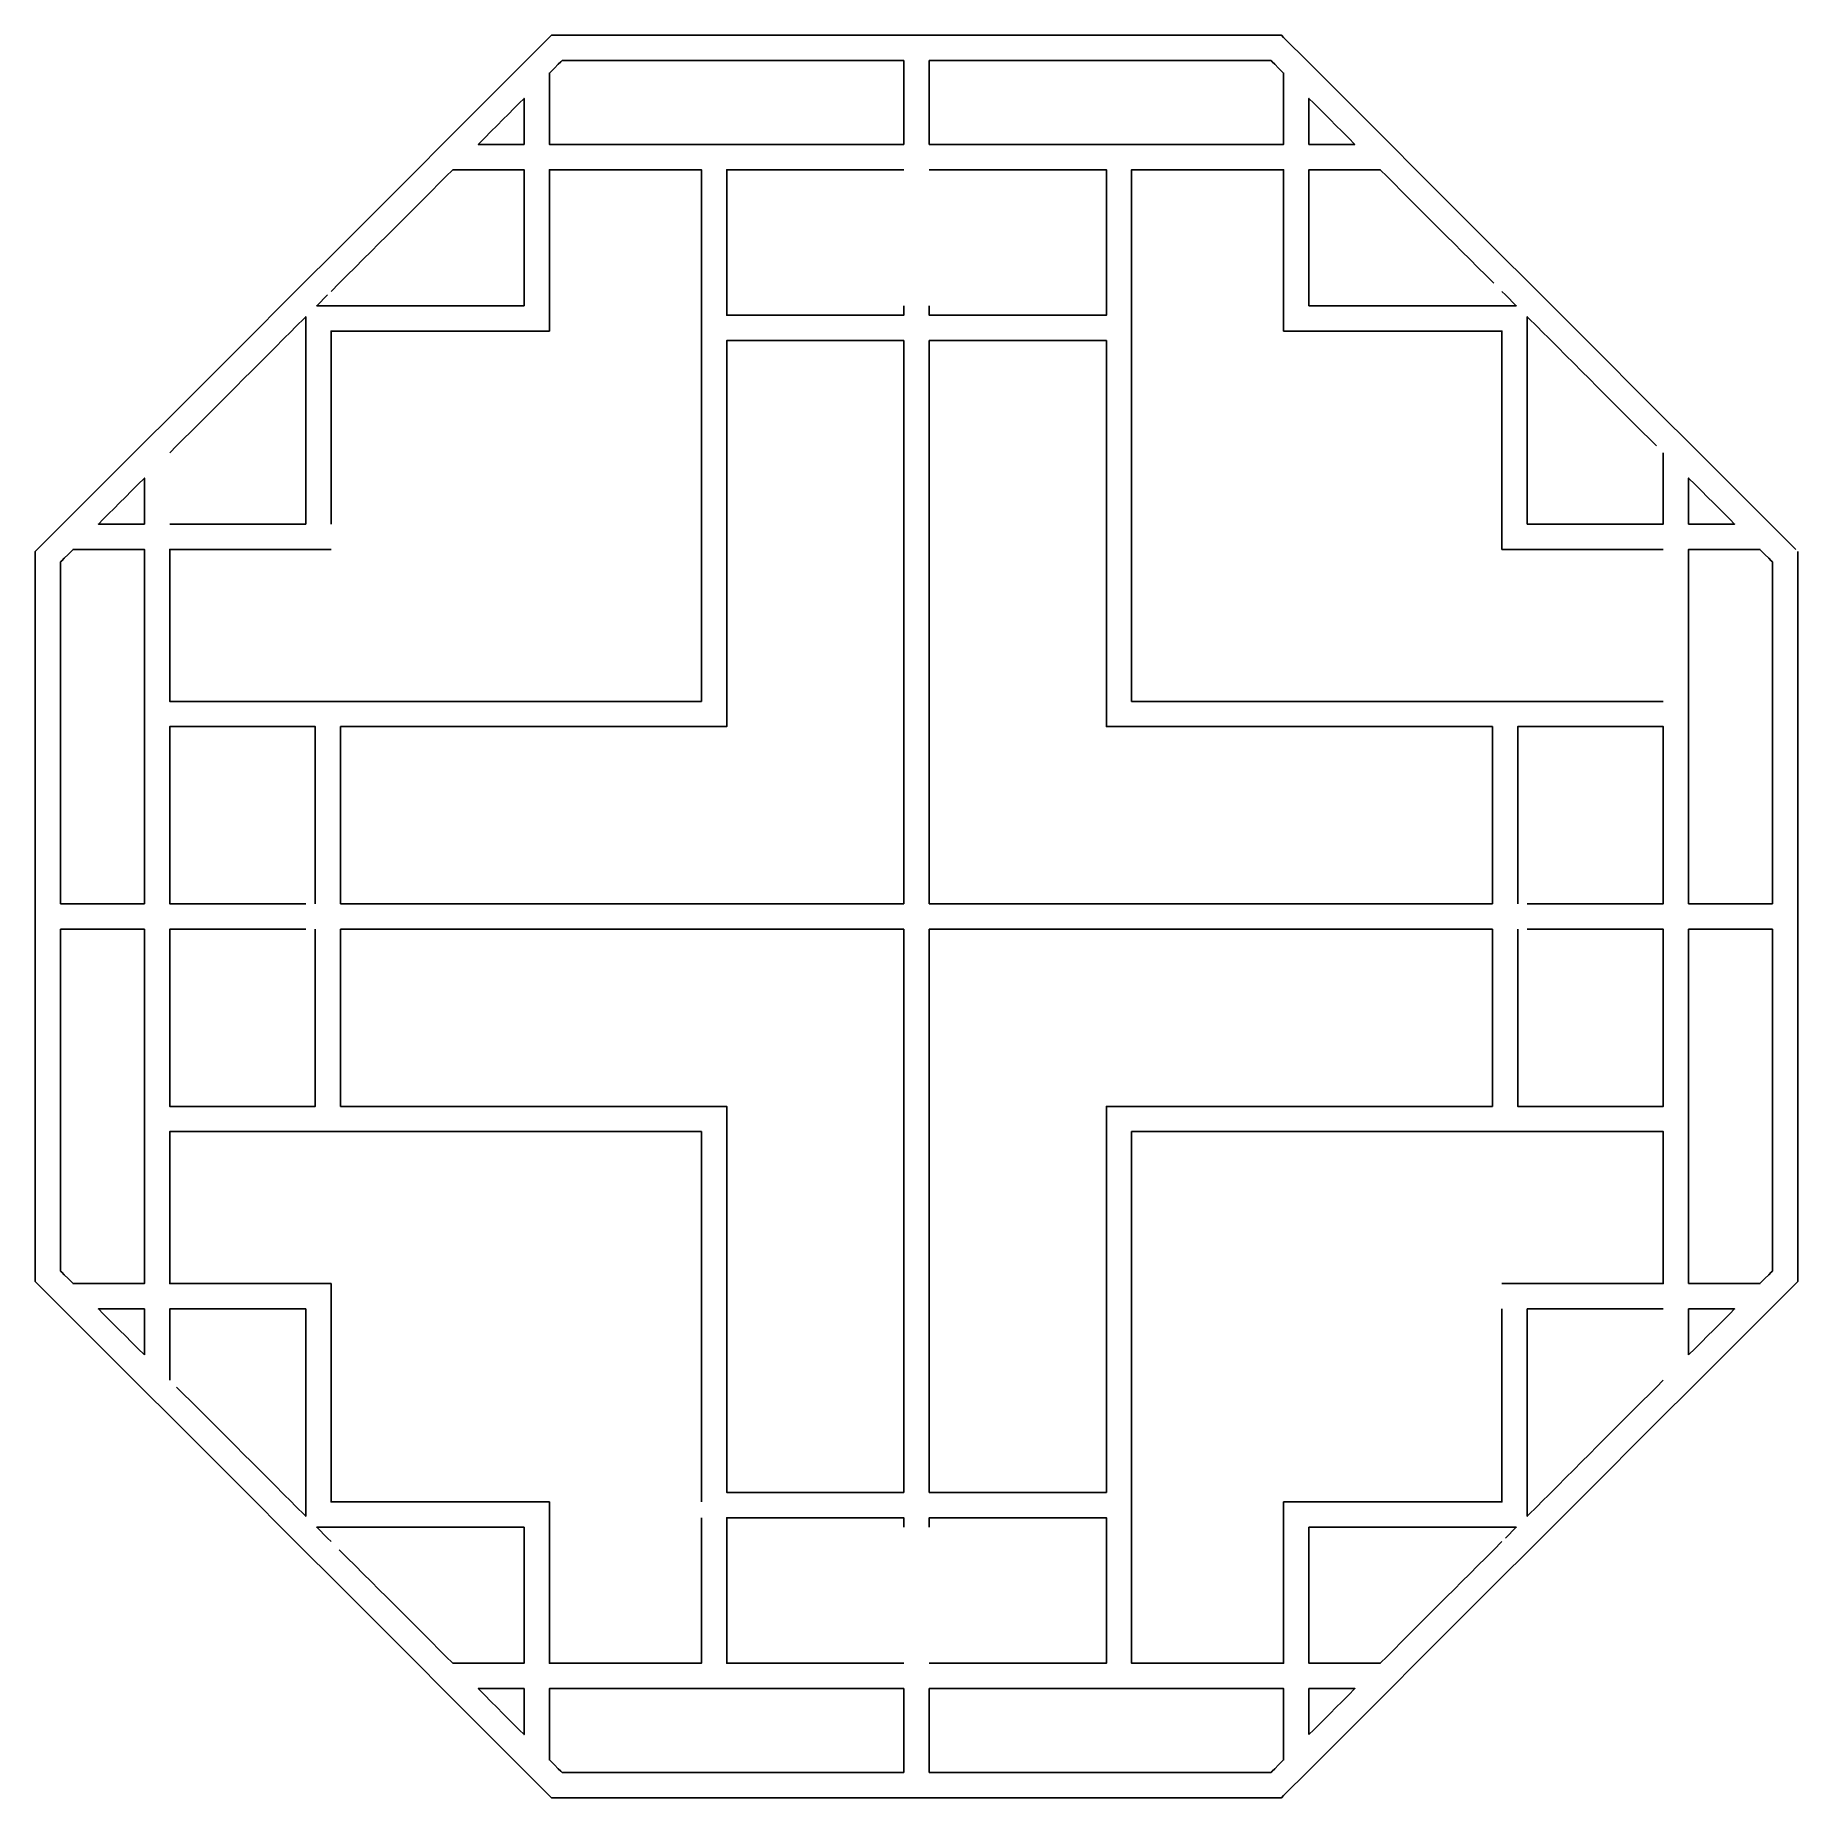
# Model space of a CAD drawing. Header units: centimetres. Extents: x -18.7 to -11.08, y -7.4 to 0.23.
import ezdxf

# ---------------------------------------------------------------- set-up
doc = ezdxf.new("R2010")
doc.units = ezdxf.units.CM
doc.header["$MEASUREMENT"] = 0
doc.layers.add('layer 1', color=7, linetype='Continuous')

msp = doc.modelspace()

# ---------------------------------------------------------------- linework, layer by layer
at = {"layer": 'layer 1', "color": 250, "lineweight": 30}
for points, knots in [([(-11.08526, -1.99614), (-11.08526, -1.99614), (-11.19489, -1.88651), (-11.19489, -1.88651), (-11.19489, -1.88651), (-11.19489, -1.88651), (-11.54905, -1.53236), (-11.54905, -1.53236), (-11.54905, -1.53236), (-11.54905, -1.53236), (-11.65868, -1.4232), (-11.65868, -1.4232), (-11.65868, -1.4232), (-11.65868, -1.4232), (-12.02999, -1.05141), (-12.02999, -1.05141), (-12.02999, -1.05141), (-12.02999, -1.05141), (-12.13962, -0.94178), (-12.13962, -0.94178), (-12.13962, -0.94178), (-12.13962, -0.94178), (-12.24734, -0.83406), (-12.24734, -0.83406), (-12.24734, -0.83406), (-12.24734, -0.83406), (-12.35697, -0.72491), (-12.35697, -0.72491), (-12.35697, -0.72491), (-12.35697, -0.72491), (-12.72876, -0.35312), (-12.72876, -0.35312), (-12.72876, -0.35312), (-12.72876, -0.35312), (-12.83792, -0.24348), (-12.83792, -0.24348), (-12.83792, -0.24348), (-12.83792, -0.24348), (-13.19207, 0.11067), (-13.19207, 0.11067), (-13.19207, 0.11067), (-13.19207, 0.11067), (-13.3017, 0.21982), (-13.3017, 0.21982), (-13.3017, 0.21982), (-13.3017, 0.21982), (-13.31028, 0.22888), (-13.31028, 0.22888), (-13.31028, 0.22888), (-13.31028, 0.22888), (-13.33316, 0.22888), (-13.33316, 0.22888), (-13.33316, 0.22888), (-13.33316, 0.22888), (-13.95901, 0.22888), (-13.95901, 0.22888), (-13.95901, 0.22888), (-13.95901, 0.22888), (-14.06816, 0.22888), (-14.06816, 0.22888), (-14.06816, 0.22888), (-14.06816, 0.22888), (-14.8351, 0.22888), (-14.8351, 0.22888), (-14.8351, 0.22888), (-14.8351, 0.22888), (-14.94473, 0.22888), (-14.94473, 0.22888), (-14.94473, 0.22888), (-14.94473, 0.22888), (-15.7112, 0.22888), (-15.7112, 0.22888), (-15.7112, 0.22888), (-15.7112, 0.22888), (-15.82083, 0.22888), (-15.82083, 0.22888), (-15.82083, 0.22888), (-15.82083, 0.22888), (-16.46955, 0.22888), (-16.46955, 0.22888), (-16.46955, 0.22888), (-16.46955, 0.22888), (-16.47813, 0.2203), (-16.47813, 0.2203), (-16.47813, 0.2203), (-16.47813, 0.2203), (-16.58776, 0.11067), (-16.58776, 0.11067), (-16.58776, 0.11067), (-16.58776, 0.11067), (-16.94192, -0.24348), (-16.94192, -0.24348), (-16.94192, -0.24348), (-16.94192, -0.24348), (-17.05107, -0.35312), (-17.05107, -0.35312), (-17.05107, -0.35312), (-17.05107, -0.35312), (-17.42286, -0.72491), (-17.42286, -0.72491), (-17.42286, -0.72491), (-17.42286, -0.72491), (-17.53249, -0.83406), (-17.53249, -0.83406), (-17.53249, -0.83406), (-17.53249, -0.83406), (-17.64021, -0.94178), (-17.64021, -0.94178), (-17.64021, -0.94178), (-17.64021, -0.94178), (-17.74937, -1.05141), (-17.74937, -1.05141), (-17.74937, -1.05141), (-17.74937, -1.05141), (-18.12116, -1.4232), (-18.12116, -1.4232), (-18.12116, -1.4232), (-18.12116, -1.4232), (-18.23079, -1.53236), (-18.23079, -1.53236), (-18.23079, -1.53236), (-18.23079, -1.53236), (-18.58494, -1.88651), (-18.58494, -1.88651), (-18.58494, -1.88651), (-18.58494, -1.88651), (-18.69457, -1.99614), (-18.69457, -1.99614), (-18.69457, -1.99614), (-18.69457, -1.99614), (-18.70315, -2.00472), (-18.70315, -2.00472), (-18.70315, -2.00472), (-18.70315, -2.00472), (-18.70315, -2.65345), (-18.70315, -2.65345), (-18.70315, -2.65345), (-18.70315, -2.65345), (-18.70315, -2.7626), (-18.70315, -2.7626), (-18.70315, -2.7626), (-18.70315, -2.7626), (-18.70315, -3.52954), (-18.70315, -3.52954), (-18.70315, -3.52954), (-18.70315, -3.52954), (-18.70315, -3.63917), (-18.70315, -3.63917), (-18.70315, -3.63917), (-18.70315, -3.63917), (-18.70315, -4.40611), (-18.70315, -4.40611), (-18.70315, -4.40611), (-18.70315, -4.40611), (-18.70315, -4.51526), (-18.70315, -4.51526), (-18.70315, -4.51526), (-18.70315, -4.51526), (-18.70315, -5.16399), (-18.70315, -5.16399), (-18.70315, -5.16399), (-18.70315, -5.16399), (-18.69457, -5.17257), (-18.69457, -5.17257), (-18.69457, -5.17257), (-18.69457, -5.17257), (-18.58494, -5.2822), (-18.58494, -5.2822), (-18.58494, -5.2822), (-18.58494, -5.2822), (-18.23079, -5.63636), (-18.23079, -5.63636), (-18.23079, -5.63636), (-18.23079, -5.63636), (-18.12116, -5.74551), (-18.12116, -5.74551), (-18.12116, -5.74551), (-18.12116, -5.74551), (-17.74937, -6.1173), (-17.74937, -6.1173), (-17.74937, -6.1173), (-17.74937, -6.1173), (-17.64021, -6.22693), (-17.64021, -6.22693), (-17.64021, -6.22693), (-17.64021, -6.22693), (-17.53249, -6.33465), (-17.53249, -6.33465), (-17.53249, -6.33465), (-17.53249, -6.33465), (-17.42286, -6.44381), (-17.42286, -6.44381), (-17.42286, -6.44381), (-17.42286, -6.44381), (-17.05107, -6.8156), (-17.05107, -6.8156), (-17.05107, -6.8156), (-17.05107, -6.8156), (-16.94192, -6.92523), (-16.94192, -6.92523), (-16.94192, -6.92523), (-16.94192, -6.92523), (-16.58776, -7.27938), (-16.58776, -7.27938), (-16.58776, -7.27938), (-16.58776, -7.27938), (-16.47813, -7.38901), (-16.47813, -7.38901), (-16.47813, -7.38901), (-16.47813, -7.38901), (-16.46955, -7.39759), (-16.46955, -7.39759), (-16.46955, -7.39759), (-16.46955, -7.39759), (-15.82083, -7.39759), (-15.82083, -7.39759), (-15.82083, -7.39759), (-15.82083, -7.39759), (-15.7112, -7.39759), (-15.7112, -7.39759), (-15.7112, -7.39759), (-15.7112, -7.39759), (-14.94473, -7.39759), (-14.94473, -7.39759), (-14.94473, -7.39759), (-14.94473, -7.39759), (-14.8351, -7.39759), (-14.8351, -7.39759), (-14.8351, -7.39759), (-14.8351, -7.39759), (-14.06816, -7.39759), (-14.06816, -7.39759), (-14.06816, -7.39759), (-14.06816, -7.39759), (-13.95901, -7.39759), (-13.95901, -7.39759), (-13.95901, -7.39759), (-13.95901, -7.39759), (-13.31028, -7.39759), (-13.31028, -7.39759), (-13.31028, -7.39759), (-13.31028, -7.39759), (-13.3017, -7.38854), (-13.3017, -7.38854), (-13.3017, -7.38854), (-13.3017, -7.38854), (-13.19207, -7.27938), (-13.19207, -7.27938), (-13.19207, -7.27938), (-13.19207, -7.27938), (-12.83792, -6.92523), (-12.83792, -6.92523), (-12.83792, -6.92523), (-12.83792, -6.92523), (-12.72876, -6.8156), (-12.72876, -6.8156), (-12.72876, -6.8156), (-12.72876, -6.8156), (-12.35697, -6.44381), (-12.35697, -6.44381), (-12.35697, -6.44381), (-12.35697, -6.44381), (-12.24734, -6.33465), (-12.24734, -6.33465), (-12.24734, -6.33465), (-12.24734, -6.33465), (-12.13962, -6.22693), (-12.13962, -6.22693), (-12.13962, -6.22693), (-12.13962, -6.22693), (-12.02999, -6.1173), (-12.02999, -6.1173), (-12.02999, -6.1173), (-12.02999, -6.1173), (-11.65868, -5.74551), (-11.65868, -5.74551), (-11.65868, -5.74551), (-11.65868, -5.74551), (-11.54905, -5.63636), (-11.54905, -5.63636), (-11.54905, -5.63636), (-11.54905, -5.63636), (-11.19489, -5.2822), (-11.19489, -5.2822), (-11.19489, -5.2822), (-11.19489, -5.2822), (-11.08526, -5.17257), (-11.08526, -5.17257), (-11.08526, -5.17257), (-11.08526, -5.17257), (-11.07668, -5.16399), (-11.07668, -5.16399), (-11.07668, -5.16399), (-11.07668, -5.16399), (-11.07668, -4.51526), (-11.07668, -4.51526), (-11.07668, -4.51526), (-11.07668, -4.51526), (-11.07668, -4.40611), (-11.07668, -4.40611), (-11.07668, -4.40611), (-11.07668, -4.40611), (-11.07668, -3.63917), (-11.07668, -3.63917), (-11.07668, -3.63917), (-11.07668, -3.63917), (-11.07668, -3.52954), (-11.07668, -3.52954), (-11.07668, -3.52954), (-11.07668, -3.52954), (-11.07668, -2.7626), (-11.07668, -2.7626), (-11.07668, -2.7626), (-11.07668, -2.7626), (-11.07668, -2.65345), (-11.07668, -2.65345), (-11.07668, -2.65345), (-11.07668, -2.65345), (-11.07668, -2.00472), (-11.07668, -2.00472)], [0, 0, 0, 0, 0.0123457, 0.0123457, 0.0123457, 0.0123457, 0.0246914, 0.0246914, 0.0246914, 0.0246914, 0.037037, 0.037037, 0.037037, 0.037037, 0.0493827, 0.0493827, 0.0493827, 0.0493827, 0.0617284, 0.0617284, 0.0617284, 0.0617284, 0.0740741, 0.0740741, 0.0740741, 0.0740741, 0.0864198, 0.0864198, 0.0864198, 0.0864198, 0.0987654, 0.0987654, 0.0987654, 0.0987654, 0.1111111, 0.1111111, 0.1111111, 0.1111111, 0.1234568, 0.1234568, 0.1234568, 0.1234568, 0.1358025, 0.1358025, 0.1358025, 0.1358025, 0.1481481, 0.1481481, 0.1481481, 0.1481481, 0.1604938, 0.1604938, 0.1604938, 0.1604938, 0.1728395, 0.1728395, 0.1728395, 0.1728395, 0.1851852, 0.1851852, 0.1851852, 0.1851852, 0.1975309, 0.1975309, 0.1975309, 0.1975309, 0.2098765, 0.2098765, 0.2098765, 0.2098765, 0.2222222, 0.2222222, 0.2222222, 0.2222222, 0.2345679, 0.2345679, 0.2345679, 0.2345679, 0.2469136, 0.2469136, 0.2469136, 0.2469136, 0.2592593, 0.2592593, 0.2592593, 0.2592593, 0.2716049, 0.2716049, 0.2716049, 0.2716049, 0.2839506, 0.2839506, 0.2839506, 0.2839506, 0.2962963, 0.2962963, 0.2962963, 0.2962963, 0.308642, 0.308642, 0.308642, 0.308642, 0.3209877, 0.3209877, 0.3209877, 0.3209877, 0.3333333, 0.3333333, 0.3333333, 0.3333333, 0.345679, 0.345679, 0.345679, 0.345679, 0.3580247, 0.3580247, 0.3580247, 0.3580247, 0.3703704, 0.3703704, 0.3703704, 0.3703704, 0.382716, 0.382716, 0.382716, 0.382716, 0.3950617, 0.3950617, 0.3950617, 0.3950617, 0.4074074, 0.4074074, 0.4074074, 0.4074074, 0.4197531, 0.4197531, 0.4197531, 0.4197531, 0.4320988, 0.4320988, 0.4320988, 0.4320988, 0.4444444, 0.4444444, 0.4444444, 0.4444444, 0.4567901, 0.4567901, 0.4567901, 0.4567901, 0.4691358, 0.4691358, 0.4691358, 0.4691358, 0.4814815, 0.4814815, 0.4814815, 0.4814815, 0.4938272, 0.4938272, 0.4938272, 0.4938272, 0.5061728, 0.5061728, 0.5061728, 0.5061728, 0.5185185, 0.5185185, 0.5185185, 0.5185185, 0.5308642, 0.5308642, 0.5308642, 0.5308642, 0.5432099, 0.5432099, 0.5432099, 0.5432099, 0.5555556, 0.5555556, 0.5555556, 0.5555556, 0.5679012, 0.5679012, 0.5679012, 0.5679012, 0.5802469, 0.5802469, 0.5802469, 0.5802469, 0.5925926, 0.5925926, 0.5925926, 0.5925926, 0.6049383, 0.6049383, 0.6049383, 0.6049383, 0.617284, 0.617284, 0.617284, 0.617284, 0.6296296, 0.6296296, 0.6296296, 0.6296296, 0.6419753, 0.6419753, 0.6419753, 0.6419753, 0.654321, 0.654321, 0.654321, 0.654321, 0.6666667, 0.6666667, 0.6666667, 0.6666667, 0.6790123, 0.6790123, 0.6790123, 0.6790123, 0.691358, 0.691358, 0.691358, 0.691358, 0.7037037, 0.7037037, 0.7037037, 0.7037037, 0.7160494, 0.7160494, 0.7160494, 0.7160494, 0.7283951, 0.7283951, 0.7283951, 0.7283951, 0.7407407, 0.7407407, 0.7407407, 0.7407407, 0.7530864, 0.7530864, 0.7530864, 0.7530864, 0.7654321, 0.7654321, 0.7654321, 0.7654321, 0.7777778, 0.7777778, 0.7777778, 0.7777778, 0.7901235, 0.7901235, 0.7901235, 0.7901235, 0.8024691, 0.8024691, 0.8024691, 0.8024691, 0.8148148, 0.8148148, 0.8148148, 0.8148148, 0.8271605, 0.8271605, 0.8271605, 0.8271605, 0.8395062, 0.8395062, 0.8395062, 0.8395062, 0.8518519, 0.8518519, 0.8518519, 0.8518519, 0.8641975, 0.8641975, 0.8641975, 0.8641975, 0.8765432, 0.8765432, 0.8765432, 0.8765432, 0.8888889, 0.8888889, 0.8888889, 0.8888889, 0.9012346, 0.9012346, 0.9012346, 0.9012346, 0.9135802, 0.9135802, 0.9135802, 0.9135802, 0.9259259, 0.9259259, 0.9259259, 0.9259259, 0.9382716, 0.9382716, 0.9382716, 0.9382716, 0.9506173, 0.9506173, 0.9506173, 0.9506173, 0.962963, 0.962963, 0.962963, 0.962963, 0.9753086, 0.9753086, 0.9753086, 0.9753086, 1, 1, 1, 1]), ([(-16.42379, 0.11925), (-16.42379, 0.11925), (-16.41902, 0.11925), (-16.41902, 0.11925), (-16.41902, 0.11925), (-16.41902, 0.11925), (-16.40854, 0.11925), (-16.40854, 0.11925), (-16.40854, 0.11925), (-16.40854, 0.11925), (-16.39328, 0.11925), (-16.39328, 0.11925), (-16.39328, 0.11925), (-16.39328, 0.11925), (-16.37327, 0.11925), (-16.37327, 0.11925), (-16.37327, 0.11925), (-16.37327, 0.11925), (-16.34848, 0.11925), (-16.34848, 0.11925), (-16.34848, 0.11925), (-16.34848, 0.11925), (-16.31893, 0.11925), (-16.31893, 0.11925), (-16.31893, 0.11925), (-16.31893, 0.11925), (-16.28509, 0.11925), (-16.28509, 0.11925), (-16.28509, 0.11925), (-16.28509, 0.11925), (-16.24743, 0.11925), (-16.24743, 0.11925), (-16.24743, 0.11925), (-16.24743, 0.11925), (-16.20596, 0.11925), (-16.20596, 0.11925), (-16.20596, 0.11925), (-16.20596, 0.11925), (-16.16068, 0.11925), (-16.16068, 0.11925), (-16.16068, 0.11925), (-16.16068, 0.11925), (-16.11159, 0.11925), (-16.11159, 0.11925), (-16.11159, 0.11925), (-16.11159, 0.11925), (-16.05915, 0.11925), (-16.05915, 0.11925), (-16.05915, 0.11925), (-16.05915, 0.11925), (-16.00386, 0.11925), (-16.00386, 0.11925), (-16.00386, 0.11925), (-16.00386, 0.11925), (-15.94571, 0.11925), (-15.94571, 0.11925), (-15.94571, 0.11925), (-15.94571, 0.11925), (-15.8847, 0.11925), (-15.8847, 0.11925), (-15.8847, 0.11925), (-15.8847, 0.11925), (-15.82083, 0.11925), (-15.82083, 0.11925), (-15.82083, 0.11925), (-15.82083, 0.11925), (-15.80748, 0.11925), (-15.80748, 0.11925), (-15.80748, 0.11925), (-15.80748, 0.11925), (-15.79413, 0.11925), (-15.79413, 0.11925), (-15.79413, 0.11925), (-15.79413, 0.11925), (-15.78031, 0.11925), (-15.78031, 0.11925), (-15.78031, 0.11925), (-15.78031, 0.11925), (-15.76696, 0.11925), (-15.76696, 0.11925), (-15.76696, 0.11925), (-15.76696, 0.11925), (-15.75314, 0.11925), (-15.75314, 0.11925), (-15.75314, 0.11925), (-15.75314, 0.11925), (-15.73931, 0.11925), (-15.73931, 0.11925), (-15.73931, 0.11925), (-15.73931, 0.11925), (-15.7255, 0.11925), (-15.7255, 0.11925), (-15.7255, 0.11925), (-15.7255, 0.11925), (-15.7112, 0.11925), (-15.7112, 0.11925), (-15.7112, 0.11925), (-15.7112, 0.11925), (-15.66734, 0.11925), (-15.66734, 0.11925), (-15.66734, 0.11925), (-15.66734, 0.11925), (-15.62301, 0.11925), (-15.62301, 0.11925), (-15.62301, 0.11925), (-15.62301, 0.11925), (-15.57773, 0.11925), (-15.57773, 0.11925), (-15.57773, 0.11925), (-15.57773, 0.11925), (-15.53197, 0.11925), (-15.53197, 0.11925), (-15.53197, 0.11925), (-15.53197, 0.11925), (-15.48526, 0.11925), (-15.48526, 0.11925), (-15.48526, 0.11925), (-15.48526, 0.11925), (-15.43807, 0.11925), (-15.43807, 0.11925), (-15.43807, 0.11925), (-15.43807, 0.11925), (-15.3904, 0.11925), (-15.3904, 0.11925), (-15.3904, 0.11925), (-15.3904, 0.11925), (-15.34226, 0.11925), (-15.34226, 0.11925), (-15.34226, 0.11925), (-15.34226, 0.11925), (-15.29365, 0.11925), (-15.29365, 0.11925), (-15.29365, 0.11925), (-15.29365, 0.11925), (-15.24455, 0.11925), (-15.24455, 0.11925), (-15.24455, 0.11925), (-15.24455, 0.11925), (-15.19497, 0.11925), (-15.19497, 0.11925), (-15.19497, 0.11925), (-15.19497, 0.11925), (-15.1454, 0.11925), (-15.1454, 0.11925), (-15.1454, 0.11925), (-15.1454, 0.11925), (-15.09536, 0.11925), (-15.09536, 0.11925), (-15.09536, 0.11925), (-15.09536, 0.11925), (-15.04531, 0.11925), (-15.04531, 0.11925), (-15.04531, 0.11925), (-15.04531, 0.11925), (-14.99478, 0.11925), (-14.99478, 0.11925), (-14.99478, 0.11925), (-14.99478, 0.11925), (-14.94473, 0.11925), (-14.94473, 0.11925), (-14.94473, 0.11925), (-14.94473, 0.11925), (-14.94473, -0.24348), (-14.94473, -0.24348), (-14.94473, -0.24348), (-14.94473, -0.24348), (-15.7112, -0.24348), (-15.7112, -0.24348), (-15.7112, -0.24348), (-15.7112, -0.24348), (-15.82083, -0.24348), (-15.82083, -0.24348), (-15.82083, -0.24348), (-15.82083, -0.24348), (-16.47813, -0.24348), (-16.47813, -0.24348), (-16.47813, -0.24348), (-16.47813, -0.24348), (-16.47813, 0.06491), (-16.47813, 0.06491), (-16.47813, 0.06491), (-16.47813, 0.06491), (-16.45668, 0.08684), (-16.45668, 0.08684), (-16.45668, 0.08684), (-16.45668, 0.08684), (-16.44, 0.10305), (-16.44, 0.10305), (-16.44, 0.10305), (-16.44, 0.10305), (-16.42904, 0.11401), (-16.42904, 0.11401), (-16.42904, 0.11401), (-16.42904, 0.11401), (-16.42379, 0.11925), (-16.42379, 0.11925), (-16.42379, 0.11925), (-16.42379, 0.11925), (-16.42379, 0.11925), (-16.42379, 0.11925)], [0, 0, 0, 0, 0.0196078, 0.0196078, 0.0196078, 0.0196078, 0.0392157, 0.0392157, 0.0392157, 0.0392157, 0.0588235, 0.0588235, 0.0588235, 0.0588235, 0.0784314, 0.0784314, 0.0784314, 0.0784314, 0.0980392, 0.0980392, 0.0980392, 0.0980392, 0.1176471, 0.1176471, 0.1176471, 0.1176471, 0.1372549, 0.1372549, 0.1372549, 0.1372549, 0.1568627, 0.1568627, 0.1568627, 0.1568627, 0.1764706, 0.1764706, 0.1764706, 0.1764706, 0.1960784, 0.1960784, 0.1960784, 0.1960784, 0.2156863, 0.2156863, 0.2156863, 0.2156863, 0.2352941, 0.2352941, 0.2352941, 0.2352941, 0.254902, 0.254902, 0.254902, 0.254902, 0.2745098, 0.2745098, 0.2745098, 0.2745098, 0.2941176, 0.2941176, 0.2941176, 0.2941176, 0.3137255, 0.3137255, 0.3137255, 0.3137255, 0.3333333, 0.3333333, 0.3333333, 0.3333333, 0.3529412, 0.3529412, 0.3529412, 0.3529412, 0.372549, 0.372549, 0.372549, 0.372549, 0.3921569, 0.3921569, 0.3921569, 0.3921569, 0.4117647, 0.4117647, 0.4117647, 0.4117647, 0.4313725, 0.4313725, 0.4313725, 0.4313725, 0.4509804, 0.4509804, 0.4509804, 0.4509804, 0.4705882, 0.4705882, 0.4705882, 0.4705882, 0.4901961, 0.4901961, 0.4901961, 0.4901961, 0.5098039, 0.5098039, 0.5098039, 0.5098039, 0.5294118, 0.5294118, 0.5294118, 0.5294118, 0.5490196, 0.5490196, 0.5490196, 0.5490196, 0.5686275, 0.5686275, 0.5686275, 0.5686275, 0.5882353, 0.5882353, 0.5882353, 0.5882353, 0.6078431, 0.6078431, 0.6078431, 0.6078431, 0.627451, 0.627451, 0.627451, 0.627451, 0.6470588, 0.6470588, 0.6470588, 0.6470588, 0.6666667, 0.6666667, 0.6666667, 0.6666667, 0.6862745, 0.6862745, 0.6862745, 0.6862745, 0.7058824, 0.7058824, 0.7058824, 0.7058824, 0.7254902, 0.7254902, 0.7254902, 0.7254902, 0.745098, 0.745098, 0.745098, 0.745098, 0.7647059, 0.7647059, 0.7647059, 0.7647059, 0.7843137, 0.7843137, 0.7843137, 0.7843137, 0.8039216, 0.8039216, 0.8039216, 0.8039216, 0.8235294, 0.8235294, 0.8235294, 0.8235294, 0.8431373, 0.8431373, 0.8431373, 0.8431373, 0.8627451, 0.8627451, 0.8627451, 0.8627451, 0.8823529, 0.8823529, 0.8823529, 0.8823529, 0.9019608, 0.9019608, 0.9019608, 0.9019608, 0.9215686, 0.9215686, 0.9215686, 0.9215686, 0.9411765, 0.9411765, 0.9411765, 0.9411765, 0.9607843, 0.9607843, 0.9607843, 0.9607843, 1, 1, 1, 1]), ([(-14.8351, 0.11925), (-14.8351, 0.11925), (-14.78458, 0.11925), (-14.78458, 0.11925), (-14.78458, 0.11925), (-14.78458, 0.11925), (-14.73453, 0.11925), (-14.73453, 0.11925), (-14.73453, 0.11925), (-14.73453, 0.11925), (-14.68448, 0.11925), (-14.68448, 0.11925), (-14.68448, 0.11925), (-14.68448, 0.11925), (-14.63443, 0.11925), (-14.63443, 0.11925), (-14.63443, 0.11925), (-14.63443, 0.11925), (-14.58486, 0.11925), (-14.58486, 0.11925), (-14.58486, 0.11925), (-14.58486, 0.11925), (-14.53528, 0.11925), (-14.53528, 0.11925), (-14.53528, 0.11925), (-14.53528, 0.11925), (-14.48619, 0.11925), (-14.48619, 0.11925), (-14.48619, 0.11925), (-14.48619, 0.11925), (-14.43757, 0.11925), (-14.43757, 0.11925), (-14.43757, 0.11925), (-14.43757, 0.11925), (-14.38943, 0.11925), (-14.38943, 0.11925), (-14.38943, 0.11925), (-14.38943, 0.11925), (-14.34176, 0.11925), (-14.34176, 0.11925), (-14.34176, 0.11925), (-14.34176, 0.11925), (-14.29458, 0.11925), (-14.29458, 0.11925), (-14.29458, 0.11925), (-14.29458, 0.11925), (-14.24787, 0.11925), (-14.24787, 0.11925), (-14.24787, 0.11925), (-14.24787, 0.11925), (-14.20211, 0.11925), (-14.20211, 0.11925), (-14.20211, 0.11925), (-14.20211, 0.11925), (-14.15682, 0.11925), (-14.15682, 0.11925), (-14.15682, 0.11925), (-14.15682, 0.11925), (-14.11202, 0.11925), (-14.11202, 0.11925), (-14.11202, 0.11925), (-14.11202, 0.11925), (-14.06816, 0.11925), (-14.06816, 0.11925), (-14.06816, 0.11925), (-14.06816, 0.11925), (-14.05434, 0.11925), (-14.05434, 0.11925), (-14.05434, 0.11925), (-14.05434, 0.11925), (-14.04052, 0.11925), (-14.04052, 0.11925), (-14.04052, 0.11925), (-14.04052, 0.11925), (-14.0267, 0.11925), (-14.0267, 0.11925), (-14.0267, 0.11925), (-14.0267, 0.11925), (-14.01287, 0.11925), (-14.01287, 0.11925), (-14.01287, 0.11925), (-14.01287, 0.11925), (-13.99905, 0.11925), (-13.99905, 0.11925), (-13.99905, 0.11925), (-13.99905, 0.11925), (-13.98571, 0.11925), (-13.98571, 0.11925), (-13.98571, 0.11925), (-13.98571, 0.11925), (-13.97236, 0.11925), (-13.97236, 0.11925), (-13.97236, 0.11925), (-13.97236, 0.11925), (-13.95901, 0.11925), (-13.95901, 0.11925), (-13.95901, 0.11925), (-13.95901, 0.11925), (-13.89514, 0.11925), (-13.89514, 0.11925), (-13.89514, 0.11925), (-13.89514, 0.11925), (-13.83413, 0.11925), (-13.83413, 0.11925), (-13.83413, 0.11925), (-13.83413, 0.11925), (-13.7755, 0.11925), (-13.7755, 0.11925), (-13.7755, 0.11925), (-13.7755, 0.11925), (-13.72021, 0.11925), (-13.72021, 0.11925), (-13.72021, 0.11925), (-13.72021, 0.11925), (-13.66825, 0.11925), (-13.66825, 0.11925), (-13.66825, 0.11925), (-13.66825, 0.11925), (-13.61915, 0.11925), (-13.61915, 0.11925), (-13.61915, 0.11925), (-13.61915, 0.11925), (-13.57388, 0.11925), (-13.57388, 0.11925), (-13.57388, 0.11925), (-13.57388, 0.11925), (-13.5324, 0.11925), (-13.5324, 0.11925), (-13.5324, 0.11925), (-13.5324, 0.11925), (-13.49427, 0.11925), (-13.49427, 0.11925), (-13.49427, 0.11925), (-13.49427, 0.11925), (-13.4609, 0.11925), (-13.4609, 0.11925), (-13.4609, 0.11925), (-13.4609, 0.11925), (-13.43135, 0.11925), (-13.43135, 0.11925), (-13.43135, 0.11925), (-13.43135, 0.11925), (-13.40657, 0.11925), (-13.40657, 0.11925), (-13.40657, 0.11925), (-13.40657, 0.11925), (-13.38655, 0.11925), (-13.38655, 0.11925), (-13.38655, 0.11925), (-13.38655, 0.11925), (-13.37129, 0.11925), (-13.37129, 0.11925), (-13.37129, 0.11925), (-13.37129, 0.11925), (-13.36081, 0.11925), (-13.36081, 0.11925), (-13.36081, 0.11925), (-13.36081, 0.11925), (-13.35557, 0.11925), (-13.35557, 0.11925), (-13.35557, 0.11925), (-13.35557, 0.11925), (-13.3508, 0.11401), (-13.3508, 0.11401), (-13.3508, 0.11401), (-13.3508, 0.11401), (-13.33983, 0.10305), (-13.33983, 0.10305), (-13.33983, 0.10305), (-13.33983, 0.10305), (-13.32316, 0.08684), (-13.32316, 0.08684), (-13.32316, 0.08684), (-13.32316, 0.08684), (-13.3017, 0.06539), (-13.3017, 0.06539), (-13.3017, 0.06539), (-13.3017, 0.06539), (-13.3017, -0.24348), (-13.3017, -0.24348), (-13.3017, -0.24348), (-13.3017, -0.24348), (-13.95901, -0.24348), (-13.95901, -0.24348), (-13.95901, -0.24348), (-13.95901, -0.24348), (-14.06816, -0.24348), (-14.06816, -0.24348), (-14.06816, -0.24348), (-14.06816, -0.24348), (-14.8351, -0.24348), (-14.8351, -0.24348), (-14.8351, -0.24348), (-14.8351, -0.24348), (-14.8351, 0.11925), (-14.8351, 0.11925), (-14.8351, 0.11925), (-14.8351, 0.11925), (-14.8351, 0.11925), (-14.8351, 0.11925)], [0, 0, 0, 0, 0.0196078, 0.0196078, 0.0196078, 0.0196078, 0.0392157, 0.0392157, 0.0392157, 0.0392157, 0.0588235, 0.0588235, 0.0588235, 0.0588235, 0.0784314, 0.0784314, 0.0784314, 0.0784314, 0.0980392, 0.0980392, 0.0980392, 0.0980392, 0.1176471, 0.1176471, 0.1176471, 0.1176471, 0.1372549, 0.1372549, 0.1372549, 0.1372549, 0.1568627, 0.1568627, 0.1568627, 0.1568627, 0.1764706, 0.1764706, 0.1764706, 0.1764706, 0.1960784, 0.1960784, 0.1960784, 0.1960784, 0.2156863, 0.2156863, 0.2156863, 0.2156863, 0.2352941, 0.2352941, 0.2352941, 0.2352941, 0.254902, 0.254902, 0.254902, 0.254902, 0.2745098, 0.2745098, 0.2745098, 0.2745098, 0.2941176, 0.2941176, 0.2941176, 0.2941176, 0.3137255, 0.3137255, 0.3137255, 0.3137255, 0.3333333, 0.3333333, 0.3333333, 0.3333333, 0.3529412, 0.3529412, 0.3529412, 0.3529412, 0.372549, 0.372549, 0.372549, 0.372549, 0.3921569, 0.3921569, 0.3921569, 0.3921569, 0.4117647, 0.4117647, 0.4117647, 0.4117647, 0.4313725, 0.4313725, 0.4313725, 0.4313725, 0.4509804, 0.4509804, 0.4509804, 0.4509804, 0.4705882, 0.4705882, 0.4705882, 0.4705882, 0.4901961, 0.4901961, 0.4901961, 0.4901961, 0.5098039, 0.5098039, 0.5098039, 0.5098039, 0.5294118, 0.5294118, 0.5294118, 0.5294118, 0.5490196, 0.5490196, 0.5490196, 0.5490196, 0.5686275, 0.5686275, 0.5686275, 0.5686275, 0.5882353, 0.5882353, 0.5882353, 0.5882353, 0.6078431, 0.6078431, 0.6078431, 0.6078431, 0.627451, 0.627451, 0.627451, 0.627451, 0.6470588, 0.6470588, 0.6470588, 0.6470588, 0.6666667, 0.6666667, 0.6666667, 0.6666667, 0.6862745, 0.6862745, 0.6862745, 0.6862745, 0.7058824, 0.7058824, 0.7058824, 0.7058824, 0.7254902, 0.7254902, 0.7254902, 0.7254902, 0.745098, 0.745098, 0.745098, 0.745098, 0.7647059, 0.7647059, 0.7647059, 0.7647059, 0.7843137, 0.7843137, 0.7843137, 0.7843137, 0.8039216, 0.8039216, 0.8039216, 0.8039216, 0.8235294, 0.8235294, 0.8235294, 0.8235294, 0.8431373, 0.8431373, 0.8431373, 0.8431373, 0.8627451, 0.8627451, 0.8627451, 0.8627451, 0.8823529, 0.8823529, 0.8823529, 0.8823529, 0.9019608, 0.9019608, 0.9019608, 0.9019608, 0.9215686, 0.9215686, 0.9215686, 0.9215686, 0.9411765, 0.9411765, 0.9411765, 0.9411765, 0.9607843, 0.9607843, 0.9607843, 0.9607843, 1, 1, 1, 1]), ([(-16.58776, -0.04424), (-16.58776, -0.04424), (-16.58776, -0.24348), (-16.58776, -0.24348), (-16.58776, -0.24348), (-16.58776, -0.24348), (-16.78653, -0.24348), (-16.78653, -0.24348), (-16.78653, -0.24348), (-16.78653, -0.24348), (-16.7584, -0.21536), (-16.7584, -0.21536), (-16.7584, -0.21536), (-16.7584, -0.21536), (-16.73124, -0.18819), (-16.73124, -0.18819), (-16.73124, -0.18819), (-16.73124, -0.18819), (-16.70502, -0.1615), (-16.70502, -0.1615), (-16.70502, -0.1615), (-16.70502, -0.1615), (-16.67928, -0.13623), (-16.67928, -0.13623), (-16.67928, -0.13623), (-16.67928, -0.13623), (-16.65497, -0.11193), (-16.65497, -0.11193), (-16.65497, -0.11193), (-16.65497, -0.11193), (-16.63161, -0.08809), (-16.63161, -0.08809), (-16.63161, -0.08809), (-16.63161, -0.08809), (-16.60921, -0.06569), (-16.60921, -0.06569), (-16.60921, -0.06569), (-16.60921, -0.06569), (-16.58776, -0.04424), (-16.58776, -0.04424), (-16.58776, -0.04424), (-16.58776, -0.04424), (-16.58776, -0.04424), (-16.58776, -0.04424)], [0, 0, 0, 0, 0.0833333, 0.0833333, 0.0833333, 0.0833333, 0.1666667, 0.1666667, 0.1666667, 0.1666667, 0.25, 0.25, 0.25, 0.25, 0.3333333, 0.3333333, 0.3333333, 0.3333333, 0.4166667, 0.4166667, 0.4166667, 0.4166667, 0.5, 0.5, 0.5, 0.5, 0.5833333, 0.5833333, 0.5833333, 0.5833333, 0.6666667, 0.6666667, 0.6666667, 0.6666667, 0.75, 0.75, 0.75, 0.75, 0.8333333, 0.8333333, 0.8333333, 0.8333333, 1, 1, 1, 1]), ([(-12.99283, -0.24348), (-12.99283, -0.24348), (-13.19207, -0.24348), (-13.19207, -0.24348), (-13.19207, -0.24348), (-13.19207, -0.24348), (-13.19207, -0.04424), (-13.19207, -0.04424), (-13.19207, -0.04424), (-13.19207, -0.04424), (-13.17063, -0.06569), (-13.17063, -0.06569), (-13.17063, -0.06569), (-13.17063, -0.06569), (-13.14822, -0.08809), (-13.14822, -0.08809), (-13.14822, -0.08809), (-13.14822, -0.08809), (-13.12487, -0.11145), (-13.12487, -0.11145), (-13.12487, -0.11145), (-13.12487, -0.11145), (-13.10008, -0.13623), (-13.10008, -0.13623), (-13.10008, -0.13623), (-13.10008, -0.13623), (-13.07481, -0.1615), (-13.07481, -0.1615), (-13.07481, -0.1615), (-13.07481, -0.1615), (-13.0486, -0.18819), (-13.0486, -0.18819), (-13.0486, -0.18819), (-13.0486, -0.18819), (-13.02096, -0.21536), (-13.02096, -0.21536), (-13.02096, -0.21536), (-13.02096, -0.21536), (-12.99283, -0.24348), (-12.99283, -0.24348), (-12.99283, -0.24348), (-12.99283, -0.24348), (-12.99283, -0.24348), (-12.99283, -0.24348)], [0, 0, 0, 0, 0.0833333, 0.0833333, 0.0833333, 0.0833333, 0.1666667, 0.1666667, 0.1666667, 0.1666667, 0.25, 0.25, 0.25, 0.25, 0.3333333, 0.3333333, 0.3333333, 0.3333333, 0.4166667, 0.4166667, 0.4166667, 0.4166667, 0.5, 0.5, 0.5, 0.5, 0.5833333, 0.5833333, 0.5833333, 0.5833333, 0.6666667, 0.6666667, 0.6666667, 0.6666667, 0.75, 0.75, 0.75, 0.75, 0.8333333, 0.8333333, 0.8333333, 0.8333333, 1, 1, 1, 1]), ([(-17.42286, -1.88651), (-17.42286, -1.88651), (-17.42286, -1.05141), (-17.42286, -1.05141), (-17.42286, -1.05141), (-17.42286, -1.05141), (-16.58776, -1.05141), (-16.58776, -1.05141), (-16.58776, -1.05141), (-16.58776, -1.05141), (-16.47813, -1.05141), (-16.47813, -1.05141), (-16.47813, -1.05141), (-16.47813, -1.05141), (-16.47813, -0.94178), (-16.47813, -0.94178), (-16.47813, -0.94178), (-16.47813, -0.94178), (-16.47813, -0.35312), (-16.47813, -0.35312), (-16.47813, -0.35312), (-16.47813, -0.35312), (-15.82083, -0.35312), (-15.82083, -0.35312), (-15.82083, -0.35312), (-15.82083, -0.35312), (-15.82083, -0.94178), (-15.82083, -0.94178), (-15.82083, -0.94178), (-15.82083, -0.94178), (-15.82083, -0.98277), (-15.82083, -0.98277), (-15.82083, -0.98277), (-15.82083, -0.98277), (-15.82083, -1.05141), (-15.82083, -1.05141), (-15.82083, -1.05141), (-15.82083, -1.05141), (-15.82083, -1.0924), (-15.82083, -1.0924), (-15.82083, -1.0924), (-15.82083, -1.0924), (-15.82083, -1.88651), (-15.82083, -1.88651), (-15.82083, -1.88651), (-15.82083, -1.88651), (-15.82083, -1.99614), (-15.82083, -1.99614), (-15.82083, -1.99614), (-15.82083, -1.99614), (-15.82083, -2.65345), (-15.82083, -2.65345), (-15.82083, -2.65345), (-15.82083, -2.65345), (-16.47813, -2.65345), (-16.47813, -2.65345), (-16.47813, -2.65345), (-16.47813, -2.65345), (-16.58776, -2.65345), (-16.58776, -2.65345), (-16.58776, -2.65345), (-16.58776, -2.65345), (-17.38187, -2.65345), (-17.38187, -2.65345), (-17.38187, -2.65345), (-17.38187, -2.65345), (-17.42286, -2.65345), (-17.42286, -2.65345), (-17.42286, -2.65345), (-17.42286, -2.65345), (-17.4915, -2.65345), (-17.4915, -2.65345), (-17.4915, -2.65345), (-17.4915, -2.65345), (-17.53249, -2.65345), (-17.53249, -2.65345), (-17.53249, -2.65345), (-17.53249, -2.65345), (-18.12116, -2.65345), (-18.12116, -2.65345), (-18.12116, -2.65345), (-18.12116, -2.65345), (-18.12116, -1.99614), (-18.12116, -1.99614), (-18.12116, -1.99614), (-18.12116, -1.99614), (-17.53249, -1.99614), (-17.53249, -1.99614), (-17.53249, -1.99614), (-17.53249, -1.99614), (-17.42286, -1.99614), (-17.42286, -1.99614)], [0, 0, 0, 0, 0.0416667, 0.0416667, 0.0416667, 0.0416667, 0.0833333, 0.0833333, 0.0833333, 0.0833333, 0.125, 0.125, 0.125, 0.125, 0.1666667, 0.1666667, 0.1666667, 0.1666667, 0.2083333, 0.2083333, 0.2083333, 0.2083333, 0.25, 0.25, 0.25, 0.25, 0.2916667, 0.2916667, 0.2916667, 0.2916667, 0.3333333, 0.3333333, 0.3333333, 0.3333333, 0.375, 0.375, 0.375, 0.375, 0.4166667, 0.4166667, 0.4166667, 0.4166667, 0.4583333, 0.4583333, 0.4583333, 0.4583333, 0.5, 0.5, 0.5, 0.5, 0.5416667, 0.5416667, 0.5416667, 0.5416667, 0.5833333, 0.5833333, 0.5833333, 0.5833333, 0.625, 0.625, 0.625, 0.625, 0.6666667, 0.6666667, 0.6666667, 0.6666667, 0.7083333, 0.7083333, 0.7083333, 0.7083333, 0.75, 0.75, 0.75, 0.75, 0.7916667, 0.7916667, 0.7916667, 0.7916667, 0.8333333, 0.8333333, 0.8333333, 0.8333333, 0.875, 0.875, 0.875, 0.875, 0.9166667, 0.9166667, 0.9166667, 0.9166667, 1, 1, 1, 1]), ([(-17.42286, -0.87981), (-17.42286, -0.87981), (-17.38807, -0.84454), (-17.38807, -0.84454), (-17.38807, -0.84454), (-17.38807, -0.84454), (-17.35327, -0.80975), (-17.35327, -0.80975), (-17.35327, -0.80975), (-17.35327, -0.80975), (-17.31848, -0.77543), (-17.31848, -0.77543), (-17.31848, -0.77543), (-17.31848, -0.77543), (-17.28416, -0.74063), (-17.28416, -0.74063), (-17.28416, -0.74063), (-17.28416, -0.74063), (-17.24984, -0.70679), (-17.24984, -0.70679), (-17.24984, -0.70679), (-17.24984, -0.70679), (-17.21599, -0.67247), (-17.21599, -0.67247), (-17.21599, -0.67247), (-17.21599, -0.67247), (-17.18215, -0.63911), (-17.18215, -0.63911), (-17.18215, -0.63911), (-17.18215, -0.63911), (-17.14879, -0.60526), (-17.14879, -0.60526), (-17.14879, -0.60526), (-17.14879, -0.60526), (-17.11589, -0.57238), (-17.11589, -0.57238), (-17.11589, -0.57238), (-17.11589, -0.57238), (-17.08301, -0.53948), (-17.08301, -0.53948), (-17.08301, -0.53948), (-17.08301, -0.53948), (-17.0506, -0.50755), (-17.0506, -0.50755), (-17.0506, -0.50755), (-17.0506, -0.50755), (-17.01866, -0.47561), (-17.01866, -0.47561), (-17.01866, -0.47561), (-17.01866, -0.47561), (-16.9872, -0.44415), (-16.9872, -0.44415), (-16.9872, -0.44415), (-16.9872, -0.44415), (-16.95669, -0.41317), (-16.95669, -0.41317), (-16.95669, -0.41317), (-16.95669, -0.41317), (-16.92618, -0.38267), (-16.92618, -0.38267), (-16.92618, -0.38267), (-16.92618, -0.38267), (-16.89616, -0.35312), (-16.89616, -0.35312), (-16.89616, -0.35312), (-16.89616, -0.35312), (-16.58776, -0.35312), (-16.58776, -0.35312), (-16.58776, -0.35312), (-16.58776, -0.35312), (-16.58776, -0.94178), (-16.58776, -0.94178), (-16.58776, -0.94178), (-16.58776, -0.94178), (-17.42286, -0.94178), (-17.42286, -0.94178), (-17.42286, -0.94178), (-17.42286, -0.94178), (-17.48482, -0.94178), (-17.48482, -0.94178), (-17.48482, -0.94178), (-17.48482, -0.94178), (-17.46957, -0.92605), (-17.46957, -0.92605), (-17.46957, -0.92605), (-17.46957, -0.92605), (-17.45385, -0.9108), (-17.45385, -0.9108), (-17.45385, -0.9108), (-17.45385, -0.9108), (-17.43859, -0.89507), (-17.43859, -0.89507)], [0, 0, 0, 0, 0.0416667, 0.0416667, 0.0416667, 0.0416667, 0.0833333, 0.0833333, 0.0833333, 0.0833333, 0.125, 0.125, 0.125, 0.125, 0.1666667, 0.1666667, 0.1666667, 0.1666667, 0.2083333, 0.2083333, 0.2083333, 0.2083333, 0.25, 0.25, 0.25, 0.25, 0.2916667, 0.2916667, 0.2916667, 0.2916667, 0.3333333, 0.3333333, 0.3333333, 0.3333333, 0.375, 0.375, 0.375, 0.375, 0.4166667, 0.4166667, 0.4166667, 0.4166667, 0.4583333, 0.4583333, 0.4583333, 0.4583333, 0.5, 0.5, 0.5, 0.5, 0.5416667, 0.5416667, 0.5416667, 0.5416667, 0.5833333, 0.5833333, 0.5833333, 0.5833333, 0.625, 0.625, 0.625, 0.625, 0.6666667, 0.6666667, 0.6666667, 0.6666667, 0.7083333, 0.7083333, 0.7083333, 0.7083333, 0.75, 0.75, 0.75, 0.75, 0.7916667, 0.7916667, 0.7916667, 0.7916667, 0.8333333, 0.8333333, 0.8333333, 0.8333333, 0.875, 0.875, 0.875, 0.875, 0.9166667, 0.9166667, 0.9166667, 0.9166667, 1, 1, 1, 1]), ([(-14.94473, -0.94178), (-14.94473, -0.94178), (-14.94473, -0.98277), (-14.94473, -0.98277), (-14.94473, -0.98277), (-14.94473, -0.98277), (-15.7112, -0.98277), (-15.7112, -0.98277), (-15.7112, -0.98277), (-15.7112, -0.98277), (-15.7112, -0.94178), (-15.7112, -0.94178), (-15.7112, -0.94178), (-15.7112, -0.94178), (-15.7112, -0.35312), (-15.7112, -0.35312), (-15.7112, -0.35312), (-15.7112, -0.35312), (-14.94473, -0.35312), (-14.94473, -0.35312)], [0, 0, 0, 0, 0.1666667, 0.1666667, 0.1666667, 0.1666667, 0.3333333, 0.3333333, 0.3333333, 0.3333333, 0.5, 0.5, 0.5, 0.5, 0.6666667, 0.6666667, 0.6666667, 0.6666667, 1, 1, 1, 1]), ([(-14.8351, -0.35312), (-14.8351, -0.35312), (-14.06816, -0.35312), (-14.06816, -0.35312), (-14.06816, -0.35312), (-14.06816, -0.35312), (-14.06816, -0.94178), (-14.06816, -0.94178), (-14.06816, -0.94178), (-14.06816, -0.94178), (-14.06816, -0.98277), (-14.06816, -0.98277), (-14.06816, -0.98277), (-14.06816, -0.98277), (-14.8351, -0.98277), (-14.8351, -0.98277), (-14.8351, -0.98277), (-14.8351, -0.98277), (-14.8351, -0.94178), (-14.8351, -0.94178)], [0, 0, 0, 0, 0.1666667, 0.1666667, 0.1666667, 0.1666667, 0.3333333, 0.3333333, 0.3333333, 0.3333333, 0.5, 0.5, 0.5, 0.5, 0.6666667, 0.6666667, 0.6666667, 0.6666667, 1, 1, 1, 1]), ([(-11.65868, -2.65345), (-11.65868, -2.65345), (-12.24734, -2.65345), (-12.24734, -2.65345), (-12.24734, -2.65345), (-12.24734, -2.65345), (-12.28833, -2.65345), (-12.28833, -2.65345), (-12.28833, -2.65345), (-12.28833, -2.65345), (-12.35697, -2.65345), (-12.35697, -2.65345), (-12.35697, -2.65345), (-12.35697, -2.65345), (-12.39796, -2.65345), (-12.39796, -2.65345), (-12.39796, -2.65345), (-12.39796, -2.65345), (-13.19207, -2.65345), (-13.19207, -2.65345), (-13.19207, -2.65345), (-13.19207, -2.65345), (-13.3017, -2.65345), (-13.3017, -2.65345), (-13.3017, -2.65345), (-13.3017, -2.65345), (-13.95901, -2.65345), (-13.95901, -2.65345), (-13.95901, -2.65345), (-13.95901, -2.65345), (-13.95901, -1.99614), (-13.95901, -1.99614), (-13.95901, -1.99614), (-13.95901, -1.99614), (-13.95901, -1.88651), (-13.95901, -1.88651), (-13.95901, -1.88651), (-13.95901, -1.88651), (-13.95901, -1.0924), (-13.95901, -1.0924), (-13.95901, -1.0924), (-13.95901, -1.0924), (-13.95901, -1.05141), (-13.95901, -1.05141), (-13.95901, -1.05141), (-13.95901, -1.05141), (-13.95901, -0.98277), (-13.95901, -0.98277), (-13.95901, -0.98277), (-13.95901, -0.98277), (-13.95901, -0.94178), (-13.95901, -0.94178), (-13.95901, -0.94178), (-13.95901, -0.94178), (-13.95901, -0.35312), (-13.95901, -0.35312), (-13.95901, -0.35312), (-13.95901, -0.35312), (-13.3017, -0.35312), (-13.3017, -0.35312), (-13.3017, -0.35312), (-13.3017, -0.35312), (-13.3017, -0.94178), (-13.3017, -0.94178), (-13.3017, -0.94178), (-13.3017, -0.94178), (-13.3017, -1.05141), (-13.3017, -1.05141), (-13.3017, -1.05141), (-13.3017, -1.05141), (-13.19207, -1.05141), (-13.19207, -1.05141), (-13.19207, -1.05141), (-13.19207, -1.05141), (-12.35697, -1.05141), (-12.35697, -1.05141), (-12.35697, -1.05141), (-12.35697, -1.05141), (-12.35697, -1.88651), (-12.35697, -1.88651), (-12.35697, -1.88651), (-12.35697, -1.88651), (-12.35697, -1.99614), (-12.35697, -1.99614), (-12.35697, -1.99614), (-12.35697, -1.99614), (-12.24734, -1.99614), (-12.24734, -1.99614), (-12.24734, -1.99614), (-12.24734, -1.99614), (-11.65868, -1.99614), (-11.65868, -1.99614)], [0, 0, 0, 0, 0.0416667, 0.0416667, 0.0416667, 0.0416667, 0.0833333, 0.0833333, 0.0833333, 0.0833333, 0.125, 0.125, 0.125, 0.125, 0.1666667, 0.1666667, 0.1666667, 0.1666667, 0.2083333, 0.2083333, 0.2083333, 0.2083333, 0.25, 0.25, 0.25, 0.25, 0.2916667, 0.2916667, 0.2916667, 0.2916667, 0.3333333, 0.3333333, 0.3333333, 0.3333333, 0.375, 0.375, 0.375, 0.375, 0.4166667, 0.4166667, 0.4166667, 0.4166667, 0.4583333, 0.4583333, 0.4583333, 0.4583333, 0.5, 0.5, 0.5, 0.5, 0.5416667, 0.5416667, 0.5416667, 0.5416667, 0.5833333, 0.5833333, 0.5833333, 0.5833333, 0.625, 0.625, 0.625, 0.625, 0.6666667, 0.6666667, 0.6666667, 0.6666667, 0.7083333, 0.7083333, 0.7083333, 0.7083333, 0.75, 0.75, 0.75, 0.75, 0.7916667, 0.7916667, 0.7916667, 0.7916667, 0.8333333, 0.8333333, 0.8333333, 0.8333333, 0.875, 0.875, 0.875, 0.875, 0.9166667, 0.9166667, 0.9166667, 0.9166667, 1, 1, 1, 1]), ([(-12.35697, -0.87981), (-12.35697, -0.87981), (-12.34125, -0.89507), (-12.34125, -0.89507), (-12.34125, -0.89507), (-12.34125, -0.89507), (-12.32599, -0.9108), (-12.32599, -0.9108), (-12.32599, -0.9108), (-12.32599, -0.9108), (-12.31026, -0.92605), (-12.31026, -0.92605), (-12.31026, -0.92605), (-12.31026, -0.92605), (-12.29453, -0.94178), (-12.29453, -0.94178), (-12.29453, -0.94178), (-12.29453, -0.94178), (-12.35697, -0.94178), (-12.35697, -0.94178), (-12.35697, -0.94178), (-12.35697, -0.94178), (-13.19207, -0.94178), (-13.19207, -0.94178), (-13.19207, -0.94178), (-13.19207, -0.94178), (-13.19207, -0.35312), (-13.19207, -0.35312), (-13.19207, -0.35312), (-13.19207, -0.35312), (-12.8832, -0.35312), (-12.8832, -0.35312), (-12.8832, -0.35312), (-12.8832, -0.35312), (-12.85365, -0.38267), (-12.85365, -0.38267), (-12.85365, -0.38267), (-12.85365, -0.38267), (-12.82314, -0.41317), (-12.82314, -0.41317), (-12.82314, -0.41317), (-12.82314, -0.41317), (-12.79216, -0.44415), (-12.79216, -0.44415), (-12.79216, -0.44415), (-12.79216, -0.44415), (-12.76118, -0.47561), (-12.76118, -0.47561), (-12.76118, -0.47561), (-12.76118, -0.47561), (-12.72924, -0.50755), (-12.72924, -0.50755), (-12.72924, -0.50755), (-12.72924, -0.50755), (-12.69683, -0.53948), (-12.69683, -0.53948), (-12.69683, -0.53948), (-12.69683, -0.53948), (-12.66394, -0.57238), (-12.66394, -0.57238), (-12.66394, -0.57238), (-12.66394, -0.57238), (-12.63105, -0.60526), (-12.63105, -0.60526), (-12.63105, -0.60526), (-12.63105, -0.60526), (-12.59769, -0.63911), (-12.59769, -0.63911), (-12.59769, -0.63911), (-12.59769, -0.63911), (-12.56384, -0.67247), (-12.56384, -0.67247), (-12.56384, -0.67247), (-12.56384, -0.67247), (-12.53, -0.70679), (-12.53, -0.70679), (-12.53, -0.70679), (-12.53, -0.70679), (-12.49568, -0.74063), (-12.49568, -0.74063), (-12.49568, -0.74063), (-12.49568, -0.74063), (-12.46136, -0.77543), (-12.46136, -0.77543), (-12.46136, -0.77543), (-12.46136, -0.77543), (-12.42656, -0.80975), (-12.42656, -0.80975), (-12.42656, -0.80975), (-12.42656, -0.80975), (-12.39177, -0.84454), (-12.39177, -0.84454)], [0, 0, 0, 0, 0.0416667, 0.0416667, 0.0416667, 0.0416667, 0.0833333, 0.0833333, 0.0833333, 0.0833333, 0.125, 0.125, 0.125, 0.125, 0.1666667, 0.1666667, 0.1666667, 0.1666667, 0.2083333, 0.2083333, 0.2083333, 0.2083333, 0.25, 0.25, 0.25, 0.25, 0.2916667, 0.2916667, 0.2916667, 0.2916667, 0.3333333, 0.3333333, 0.3333333, 0.3333333, 0.375, 0.375, 0.375, 0.375, 0.4166667, 0.4166667, 0.4166667, 0.4166667, 0.4583333, 0.4583333, 0.4583333, 0.4583333, 0.5, 0.5, 0.5, 0.5, 0.5416667, 0.5416667, 0.5416667, 0.5416667, 0.5833333, 0.5833333, 0.5833333, 0.5833333, 0.625, 0.625, 0.625, 0.625, 0.6666667, 0.6666667, 0.6666667, 0.6666667, 0.7083333, 0.7083333, 0.7083333, 0.7083333, 0.75, 0.75, 0.75, 0.75, 0.7916667, 0.7916667, 0.7916667, 0.7916667, 0.8333333, 0.8333333, 0.8333333, 0.8333333, 0.875, 0.875, 0.875, 0.875, 0.9166667, 0.9166667, 0.9166667, 0.9166667, 1, 1, 1, 1]), ([(-18.12116, -1.57812), (-18.12116, -1.57812), (-18.09161, -1.54808), (-18.09161, -1.54808), (-18.09161, -1.54808), (-18.09161, -1.54808), (-18.0611, -1.51758), (-18.0611, -1.51758), (-18.0611, -1.51758), (-18.0611, -1.51758), (-18.03012, -1.4866), (-18.03012, -1.4866), (-18.03012, -1.4866), (-18.03012, -1.4866), (-17.99866, -1.45561), (-17.99866, -1.45561), (-17.99866, -1.45561), (-17.99866, -1.45561), (-17.96673, -1.42368), (-17.96673, -1.42368), (-17.96673, -1.42368), (-17.96673, -1.42368), (-17.93479, -1.39127), (-17.93479, -1.39127), (-17.93479, -1.39127), (-17.93479, -1.39127), (-17.9019, -1.35838), (-17.9019, -1.35838), (-17.9019, -1.35838), (-17.9019, -1.35838), (-17.86853, -1.32549), (-17.86853, -1.32549), (-17.86853, -1.32549), (-17.86853, -1.32549), (-17.83517, -1.29212), (-17.83517, -1.29212), (-17.83517, -1.29212), (-17.83517, -1.29212), (-17.8018, -1.25828), (-17.8018, -1.25828), (-17.8018, -1.25828), (-17.8018, -1.25828), (-17.76748, -1.22444), (-17.76748, -1.22444), (-17.76748, -1.22444), (-17.76748, -1.22444), (-17.73316, -1.19012), (-17.73316, -1.19012), (-17.73316, -1.19012), (-17.73316, -1.19012), (-17.69885, -1.1558), (-17.69885, -1.1558), (-17.69885, -1.1558), (-17.69885, -1.1558), (-17.66405, -1.121), (-17.66405, -1.121), (-17.66405, -1.121), (-17.66405, -1.121), (-17.62973, -1.08621), (-17.62973, -1.08621), (-17.62973, -1.08621), (-17.62973, -1.08621), (-17.59445, -1.05141), (-17.59445, -1.05141), (-17.59445, -1.05141), (-17.59445, -1.05141), (-17.5792, -1.03568), (-17.5792, -1.03568), (-17.5792, -1.03568), (-17.5792, -1.03568), (-17.56348, -1.02043), (-17.56348, -1.02043), (-17.56348, -1.02043), (-17.56348, -1.02043), (-17.54822, -1.0047), (-17.54822, -1.0047), (-17.54822, -1.0047), (-17.54822, -1.0047), (-17.53249, -0.98897), (-17.53249, -0.98897), (-17.53249, -0.98897), (-17.53249, -0.98897), (-17.53249, -1.05141), (-17.53249, -1.05141), (-17.53249, -1.05141), (-17.53249, -1.05141), (-17.53249, -1.88651), (-17.53249, -1.88651), (-17.53249, -1.88651), (-17.53249, -1.88651), (-18.12116, -1.88651), (-18.12116, -1.88651)], [0, 0, 0, 0, 0.0416667, 0.0416667, 0.0416667, 0.0416667, 0.0833333, 0.0833333, 0.0833333, 0.0833333, 0.125, 0.125, 0.125, 0.125, 0.1666667, 0.1666667, 0.1666667, 0.1666667, 0.2083333, 0.2083333, 0.2083333, 0.2083333, 0.25, 0.25, 0.25, 0.25, 0.2916667, 0.2916667, 0.2916667, 0.2916667, 0.3333333, 0.3333333, 0.3333333, 0.3333333, 0.375, 0.375, 0.375, 0.375, 0.4166667, 0.4166667, 0.4166667, 0.4166667, 0.4583333, 0.4583333, 0.4583333, 0.4583333, 0.5, 0.5, 0.5, 0.5, 0.5416667, 0.5416667, 0.5416667, 0.5416667, 0.5833333, 0.5833333, 0.5833333, 0.5833333, 0.625, 0.625, 0.625, 0.625, 0.6666667, 0.6666667, 0.6666667, 0.6666667, 0.7083333, 0.7083333, 0.7083333, 0.7083333, 0.75, 0.75, 0.75, 0.75, 0.7916667, 0.7916667, 0.7916667, 0.7916667, 0.8333333, 0.8333333, 0.8333333, 0.8333333, 0.875, 0.875, 0.875, 0.875, 0.9166667, 0.9166667, 0.9166667, 0.9166667, 1, 1, 1, 1]), ([(-11.65868, -1.57812), (-11.65868, -1.57812), (-11.65868, -1.88651), (-11.65868, -1.88651), (-11.65868, -1.88651), (-11.65868, -1.88651), (-12.24734, -1.88651), (-12.24734, -1.88651), (-12.24734, -1.88651), (-12.24734, -1.88651), (-12.24734, -1.05141), (-12.24734, -1.05141), (-12.24734, -1.05141), (-12.24734, -1.05141), (-12.24734, -0.98897), (-12.24734, -0.98897), (-12.24734, -0.98897), (-12.24734, -0.98897), (-12.23162, -1.0047), (-12.23162, -1.0047), (-12.23162, -1.0047), (-12.23162, -1.0047), (-12.21636, -1.02043), (-12.21636, -1.02043), (-12.21636, -1.02043), (-12.21636, -1.02043), (-12.20063, -1.03568), (-12.20063, -1.03568), (-12.20063, -1.03568), (-12.20063, -1.03568), (-12.18538, -1.05141), (-12.18538, -1.05141), (-12.18538, -1.05141), (-12.18538, -1.05141), (-12.1501, -1.08621), (-12.1501, -1.08621), (-12.1501, -1.08621), (-12.1501, -1.08621), (-12.11531, -1.121), (-12.11531, -1.121), (-12.11531, -1.121), (-12.11531, -1.121), (-12.08099, -1.1558), (-12.08099, -1.1558), (-12.08099, -1.1558), (-12.08099, -1.1558), (-12.04619, -1.19012), (-12.04619, -1.19012), (-12.04619, -1.19012), (-12.04619, -1.19012), (-12.01236, -1.22444), (-12.01236, -1.22444), (-12.01236, -1.22444), (-12.01236, -1.22444), (-11.97804, -1.25828), (-11.97804, -1.25828), (-11.97804, -1.25828), (-11.97804, -1.25828), (-11.94419, -1.29212), (-11.94419, -1.29212), (-11.94419, -1.29212), (-11.94419, -1.29212), (-11.91082, -1.32549), (-11.91082, -1.32549), (-11.91082, -1.32549), (-11.91082, -1.32549), (-11.87794, -1.35838), (-11.87794, -1.35838), (-11.87794, -1.35838), (-11.87794, -1.35838), (-11.84505, -1.39127), (-11.84505, -1.39127), (-11.84505, -1.39127), (-11.84505, -1.39127), (-11.81311, -1.42368), (-11.81311, -1.42368), (-11.81311, -1.42368), (-11.81311, -1.42368), (-11.78117, -1.45561), (-11.78117, -1.45561), (-11.78117, -1.45561), (-11.78117, -1.45561), (-11.74971, -1.4866), (-11.74971, -1.4866), (-11.74971, -1.4866), (-11.74971, -1.4866), (-11.71874, -1.51758), (-11.71874, -1.51758), (-11.71874, -1.51758), (-11.71874, -1.51758), (-11.68823, -1.54808), (-11.68823, -1.54808)], [0, 0, 0, 0, 0.0416667, 0.0416667, 0.0416667, 0.0416667, 0.0833333, 0.0833333, 0.0833333, 0.0833333, 0.125, 0.125, 0.125, 0.125, 0.1666667, 0.1666667, 0.1666667, 0.1666667, 0.2083333, 0.2083333, 0.2083333, 0.2083333, 0.25, 0.25, 0.25, 0.25, 0.2916667, 0.2916667, 0.2916667, 0.2916667, 0.3333333, 0.3333333, 0.3333333, 0.3333333, 0.375, 0.375, 0.375, 0.375, 0.4166667, 0.4166667, 0.4166667, 0.4166667, 0.4583333, 0.4583333, 0.4583333, 0.4583333, 0.5, 0.5, 0.5, 0.5, 0.5416667, 0.5416667, 0.5416667, 0.5416667, 0.5833333, 0.5833333, 0.5833333, 0.5833333, 0.625, 0.625, 0.625, 0.625, 0.6666667, 0.6666667, 0.6666667, 0.6666667, 0.7083333, 0.7083333, 0.7083333, 0.7083333, 0.75, 0.75, 0.75, 0.75, 0.7916667, 0.7916667, 0.7916667, 0.7916667, 0.8333333, 0.8333333, 0.8333333, 0.8333333, 0.875, 0.875, 0.875, 0.875, 0.9166667, 0.9166667, 0.9166667, 0.9166667, 1, 1, 1, 1]), ([(-15.7112, -2.65345), (-15.7112, -2.65345), (-15.7112, -1.99614), (-15.7112, -1.99614), (-15.7112, -1.99614), (-15.7112, -1.99614), (-15.7112, -1.88651), (-15.7112, -1.88651), (-15.7112, -1.88651), (-15.7112, -1.88651), (-15.7112, -1.0924), (-15.7112, -1.0924), (-15.7112, -1.0924), (-15.7112, -1.0924), (-14.94473, -1.0924), (-14.94473, -1.0924), (-14.94473, -1.0924), (-14.94473, -1.0924), (-14.94473, -1.88651), (-14.94473, -1.88651), (-14.94473, -1.88651), (-14.94473, -1.88651), (-14.94473, -1.99614), (-14.94473, -1.99614), (-14.94473, -1.99614), (-14.94473, -1.99614), (-14.94473, -2.65345), (-14.94473, -2.65345), (-14.94473, -2.65345), (-14.94473, -2.65345), (-14.94473, -2.7626), (-14.94473, -2.7626), (-14.94473, -2.7626), (-14.94473, -2.7626), (-14.94473, -3.52954), (-14.94473, -3.52954), (-14.94473, -3.52954), (-14.94473, -3.52954), (-15.7112, -3.52954), (-15.7112, -3.52954), (-15.7112, -3.52954), (-15.7112, -3.52954), (-15.82083, -3.52954), (-15.82083, -3.52954), (-15.82083, -3.52954), (-15.82083, -3.52954), (-16.47813, -3.52954), (-16.47813, -3.52954), (-16.47813, -3.52954), (-16.47813, -3.52954), (-16.58776, -3.52954), (-16.58776, -3.52954), (-16.58776, -3.52954), (-16.58776, -3.52954), (-17.38187, -3.52954), (-17.38187, -3.52954), (-17.38187, -3.52954), (-17.38187, -3.52954), (-17.38187, -2.7626), (-17.38187, -2.7626), (-17.38187, -2.7626), (-17.38187, -2.7626), (-16.58776, -2.7626), (-16.58776, -2.7626), (-16.58776, -2.7626), (-16.58776, -2.7626), (-16.47813, -2.7626), (-16.47813, -2.7626), (-16.47813, -2.7626), (-16.47813, -2.7626), (-15.82083, -2.7626), (-15.82083, -2.7626), (-15.82083, -2.7626), (-15.82083, -2.7626), (-15.7112, -2.7626), (-15.7112, -2.7626), (-15.7112, -2.7626), (-15.7112, -2.7626), (-15.7112, -2.65345), (-15.7112, -2.65345), (-15.7112, -2.65345), (-15.7112, -2.65345), (-15.7112, -2.65345), (-15.7112, -2.65345)], [0, 0, 0, 0, 0.0454545, 0.0454545, 0.0454545, 0.0454545, 0.0909091, 0.0909091, 0.0909091, 0.0909091, 0.1363636, 0.1363636, 0.1363636, 0.1363636, 0.1818182, 0.1818182, 0.1818182, 0.1818182, 0.2272727, 0.2272727, 0.2272727, 0.2272727, 0.2727273, 0.2727273, 0.2727273, 0.2727273, 0.3181818, 0.3181818, 0.3181818, 0.3181818, 0.3636364, 0.3636364, 0.3636364, 0.3636364, 0.4090909, 0.4090909, 0.4090909, 0.4090909, 0.4545455, 0.4545455, 0.4545455, 0.4545455, 0.5, 0.5, 0.5, 0.5, 0.5454545, 0.5454545, 0.5454545, 0.5454545, 0.5909091, 0.5909091, 0.5909091, 0.5909091, 0.6363636, 0.6363636, 0.6363636, 0.6363636, 0.6818182, 0.6818182, 0.6818182, 0.6818182, 0.7272727, 0.7272727, 0.7272727, 0.7272727, 0.7727273, 0.7727273, 0.7727273, 0.7727273, 0.8181818, 0.8181818, 0.8181818, 0.8181818, 0.8636364, 0.8636364, 0.8636364, 0.8636364, 0.9090909, 0.9090909, 0.9090909, 0.9090909, 1, 1, 1, 1]), ([(-14.06816, -1.88651), (-14.06816, -1.88651), (-14.06816, -1.99614), (-14.06816, -1.99614), (-14.06816, -1.99614), (-14.06816, -1.99614), (-14.06816, -2.65345), (-14.06816, -2.65345), (-14.06816, -2.65345), (-14.06816, -2.65345), (-14.06816, -2.7626), (-14.06816, -2.7626), (-14.06816, -2.7626), (-14.06816, -2.7626), (-13.95901, -2.7626), (-13.95901, -2.7626), (-13.95901, -2.7626), (-13.95901, -2.7626), (-13.3017, -2.7626), (-13.3017, -2.7626), (-13.3017, -2.7626), (-13.3017, -2.7626), (-13.19207, -2.7626), (-13.19207, -2.7626), (-13.19207, -2.7626), (-13.19207, -2.7626), (-12.39796, -2.7626), (-12.39796, -2.7626), (-12.39796, -2.7626), (-12.39796, -2.7626), (-12.39796, -3.52954), (-12.39796, -3.52954), (-12.39796, -3.52954), (-12.39796, -3.52954), (-13.19207, -3.52954), (-13.19207, -3.52954), (-13.19207, -3.52954), (-13.19207, -3.52954), (-13.3017, -3.52954), (-13.3017, -3.52954), (-13.3017, -3.52954), (-13.3017, -3.52954), (-13.95901, -3.52954), (-13.95901, -3.52954), (-13.95901, -3.52954), (-13.95901, -3.52954), (-14.06816, -3.52954), (-14.06816, -3.52954), (-14.06816, -3.52954), (-14.06816, -3.52954), (-14.8351, -3.52954), (-14.8351, -3.52954), (-14.8351, -3.52954), (-14.8351, -3.52954), (-14.8351, -2.7626), (-14.8351, -2.7626), (-14.8351, -2.7626), (-14.8351, -2.7626), (-14.8351, -2.65345), (-14.8351, -2.65345), (-14.8351, -2.65345), (-14.8351, -2.65345), (-14.8351, -1.99614), (-14.8351, -1.99614), (-14.8351, -1.99614), (-14.8351, -1.99614), (-14.8351, -1.88651), (-14.8351, -1.88651), (-14.8351, -1.88651), (-14.8351, -1.88651), (-14.8351, -1.0924), (-14.8351, -1.0924), (-14.8351, -1.0924), (-14.8351, -1.0924), (-14.06816, -1.0924), (-14.06816, -1.0924), (-14.06816, -1.0924), (-14.06816, -1.0924), (-14.06816, -1.88651), (-14.06816, -1.88651), (-14.06816, -1.88651), (-14.06816, -1.88651), (-14.06816, -1.88651), (-14.06816, -1.88651)], [0, 0, 0, 0, 0.0454545, 0.0454545, 0.0454545, 0.0454545, 0.0909091, 0.0909091, 0.0909091, 0.0909091, 0.1363636, 0.1363636, 0.1363636, 0.1363636, 0.1818182, 0.1818182, 0.1818182, 0.1818182, 0.2272727, 0.2272727, 0.2272727, 0.2272727, 0.2727273, 0.2727273, 0.2727273, 0.2727273, 0.3181818, 0.3181818, 0.3181818, 0.3181818, 0.3636364, 0.3636364, 0.3636364, 0.3636364, 0.4090909, 0.4090909, 0.4090909, 0.4090909, 0.4545455, 0.4545455, 0.4545455, 0.4545455, 0.5, 0.5, 0.5, 0.5, 0.5454545, 0.5454545, 0.5454545, 0.5454545, 0.5909091, 0.5909091, 0.5909091, 0.5909091, 0.6363636, 0.6363636, 0.6363636, 0.6363636, 0.6818182, 0.6818182, 0.6818182, 0.6818182, 0.7272727, 0.7272727, 0.7272727, 0.7272727, 0.7727273, 0.7727273, 0.7727273, 0.7727273, 0.8181818, 0.8181818, 0.8181818, 0.8181818, 0.8636364, 0.8636364, 0.8636364, 0.8636364, 0.9090909, 0.9090909, 0.9090909, 0.9090909, 1, 1, 1, 1]), ([(-18.23079, -1.68727), (-18.23079, -1.68727), (-18.23079, -1.88651), (-18.23079, -1.88651), (-18.23079, -1.88651), (-18.23079, -1.88651), (-18.43003, -1.88651), (-18.43003, -1.88651), (-18.43003, -1.88651), (-18.43003, -1.88651), (-18.40858, -1.86506), (-18.40858, -1.86506), (-18.40858, -1.86506), (-18.40858, -1.86506), (-18.38618, -1.84266), (-18.38618, -1.84266), (-18.38618, -1.84266), (-18.38618, -1.84266), (-18.36235, -1.8193), (-18.36235, -1.8193), (-18.36235, -1.8193), (-18.36235, -1.8193), (-18.33804, -1.79452), (-18.33804, -1.79452), (-18.33804, -1.79452), (-18.33804, -1.79452), (-18.31278, -1.76925), (-18.31278, -1.76925), (-18.31278, -1.76925), (-18.31278, -1.76925), (-18.28608, -1.74304), (-18.28608, -1.74304), (-18.28608, -1.74304), (-18.28608, -1.74304), (-18.25891, -1.71539), (-18.25891, -1.71539), (-18.25891, -1.71539), (-18.25891, -1.71539), (-18.23079, -1.68727), (-18.23079, -1.68727), (-18.23079, -1.68727), (-18.23079, -1.68727), (-18.23079, -1.68727), (-18.23079, -1.68727)], [0, 0, 0, 0, 0.0833333, 0.0833333, 0.0833333, 0.0833333, 0.1666667, 0.1666667, 0.1666667, 0.1666667, 0.25, 0.25, 0.25, 0.25, 0.3333333, 0.3333333, 0.3333333, 0.3333333, 0.4166667, 0.4166667, 0.4166667, 0.4166667, 0.5, 0.5, 0.5, 0.5, 0.5833333, 0.5833333, 0.5833333, 0.5833333, 0.6666667, 0.6666667, 0.6666667, 0.6666667, 0.75, 0.75, 0.75, 0.75, 0.8333333, 0.8333333, 0.8333333, 0.8333333, 1, 1, 1, 1]), ([(-11.54905, -1.68727), (-11.54905, -1.68727), (-11.52092, -1.71539), (-11.52092, -1.71539), (-11.52092, -1.71539), (-11.52092, -1.71539), (-11.49375, -1.74304), (-11.49375, -1.74304), (-11.49375, -1.74304), (-11.49375, -1.74304), (-11.46706, -1.76925), (-11.46706, -1.76925), (-11.46706, -1.76925), (-11.46706, -1.76925), (-11.4418, -1.79452), (-11.4418, -1.79452), (-11.4418, -1.79452), (-11.4418, -1.79452), (-11.41701, -1.8193), (-11.41701, -1.8193), (-11.41701, -1.8193), (-11.41701, -1.8193), (-11.39366, -1.84266), (-11.39366, -1.84266), (-11.39366, -1.84266), (-11.39366, -1.84266), (-11.37125, -1.86506), (-11.37125, -1.86506), (-11.37125, -1.86506), (-11.37125, -1.86506), (-11.34981, -1.88651), (-11.34981, -1.88651), (-11.34981, -1.88651), (-11.34981, -1.88651), (-11.54905, -1.88651), (-11.54905, -1.88651), (-11.54905, -1.88651), (-11.54905, -1.88651), (-11.54905, -1.68727), (-11.54905, -1.68727), (-11.54905, -1.68727), (-11.54905, -1.68727), (-11.54905, -1.68727), (-11.54905, -1.68727)], [0, 0, 0, 0, 0.0833333, 0.0833333, 0.0833333, 0.0833333, 0.1666667, 0.1666667, 0.1666667, 0.1666667, 0.25, 0.25, 0.25, 0.25, 0.3333333, 0.3333333, 0.3333333, 0.3333333, 0.4166667, 0.4166667, 0.4166667, 0.4166667, 0.5, 0.5, 0.5, 0.5, 0.5833333, 0.5833333, 0.5833333, 0.5833333, 0.6666667, 0.6666667, 0.6666667, 0.6666667, 0.75, 0.75, 0.75, 0.75, 0.8333333, 0.8333333, 0.8333333, 0.8333333, 1, 1, 1, 1]), ([(-18.23079, -1.99614), (-18.23079, -1.99614), (-18.23079, -2.65345), (-18.23079, -2.65345), (-18.23079, -2.65345), (-18.23079, -2.65345), (-18.23079, -2.7626), (-18.23079, -2.7626), (-18.23079, -2.7626), (-18.23079, -2.7626), (-18.23079, -3.52954), (-18.23079, -3.52954), (-18.23079, -3.52954), (-18.23079, -3.52954), (-18.59352, -3.52954), (-18.59352, -3.52954), (-18.59352, -3.52954), (-18.59352, -3.52954), (-18.59352, -3.47902), (-18.59352, -3.47902), (-18.59352, -3.47902), (-18.59352, -3.47902), (-18.59352, -3.42896), (-18.59352, -3.42896), (-18.59352, -3.42896), (-18.59352, -3.42896), (-18.59352, -3.37892), (-18.59352, -3.37892), (-18.59352, -3.37892), (-18.59352, -3.37892), (-18.59352, -3.32887), (-18.59352, -3.32887), (-18.59352, -3.32887), (-18.59352, -3.32887), (-18.59352, -3.27929), (-18.59352, -3.27929), (-18.59352, -3.27929), (-18.59352, -3.27929), (-18.59352, -3.22972), (-18.59352, -3.22972), (-18.59352, -3.22972), (-18.59352, -3.22972), (-18.59352, -3.18063), (-18.59352, -3.18063), (-18.59352, -3.18063), (-18.59352, -3.18063), (-18.59352, -3.13201), (-18.59352, -3.13201), (-18.59352, -3.13201), (-18.59352, -3.13201), (-18.59352, -3.08387), (-18.59352, -3.08387), (-18.59352, -3.08387), (-18.59352, -3.08387), (-18.59352, -3.0362), (-18.59352, -3.0362), (-18.59352, -3.0362), (-18.59352, -3.0362), (-18.59352, -2.98902), (-18.59352, -2.98902), (-18.59352, -2.98902), (-18.59352, -2.98902), (-18.59352, -2.9423), (-18.59352, -2.9423), (-18.59352, -2.9423), (-18.59352, -2.9423), (-18.59352, -2.89654), (-18.59352, -2.89654), (-18.59352, -2.89654), (-18.59352, -2.89654), (-18.59352, -2.85126), (-18.59352, -2.85126), (-18.59352, -2.85126), (-18.59352, -2.85126), (-18.59352, -2.80645), (-18.59352, -2.80645), (-18.59352, -2.80645), (-18.59352, -2.80645), (-18.59352, -2.7626), (-18.59352, -2.7626), (-18.59352, -2.7626), (-18.59352, -2.7626), (-18.59352, -2.74878), (-18.59352, -2.74878), (-18.59352, -2.74878), (-18.59352, -2.74878), (-18.59352, -2.73495), (-18.59352, -2.73495), (-18.59352, -2.73495), (-18.59352, -2.73495), (-18.59352, -2.72114), (-18.59352, -2.72114), (-18.59352, -2.72114), (-18.59352, -2.72114), (-18.59352, -2.70731), (-18.59352, -2.70731), (-18.59352, -2.70731), (-18.59352, -2.70731), (-18.59352, -2.69349), (-18.59352, -2.69349), (-18.59352, -2.69349), (-18.59352, -2.69349), (-18.59352, -2.68014), (-18.59352, -2.68014), (-18.59352, -2.68014), (-18.59352, -2.68014), (-18.59352, -2.6668), (-18.59352, -2.6668), (-18.59352, -2.6668), (-18.59352, -2.6668), (-18.59352, -2.65345), (-18.59352, -2.65345), (-18.59352, -2.65345), (-18.59352, -2.65345), (-18.59352, -2.58958), (-18.59352, -2.58958), (-18.59352, -2.58958), (-18.59352, -2.58958), (-18.59352, -2.52857), (-18.59352, -2.52857), (-18.59352, -2.52857), (-18.59352, -2.52857), (-18.59352, -2.47042), (-18.59352, -2.47042), (-18.59352, -2.47042), (-18.59352, -2.47042), (-18.59352, -2.41464), (-18.59352, -2.41464), (-18.59352, -2.41464), (-18.59352, -2.41464), (-18.59352, -2.36269), (-18.59352, -2.36269), (-18.59352, -2.36269), (-18.59352, -2.36269), (-18.59352, -2.31359), (-18.59352, -2.31359), (-18.59352, -2.31359), (-18.59352, -2.31359), (-18.59352, -2.26831), (-18.59352, -2.26831), (-18.59352, -2.26831), (-18.59352, -2.26831), (-18.59352, -2.22684), (-18.59352, -2.22684), (-18.59352, -2.22684), (-18.59352, -2.22684), (-18.59352, -2.18871), (-18.59352, -2.18871), (-18.59352, -2.18871), (-18.59352, -2.18871), (-18.59352, -2.15534), (-18.59352, -2.15534), (-18.59352, -2.15534), (-18.59352, -2.15534), (-18.59352, -2.12579), (-18.59352, -2.12579), (-18.59352, -2.12579), (-18.59352, -2.12579), (-18.59352, -2.101), (-18.59352, -2.101), (-18.59352, -2.101), (-18.59352, -2.101), (-18.59352, -2.08098), (-18.59352, -2.08098), (-18.59352, -2.08098), (-18.59352, -2.08098), (-18.59352, -2.06573), (-18.59352, -2.06573), (-18.59352, -2.06573), (-18.59352, -2.06573), (-18.59352, -2.05525), (-18.59352, -2.05525), (-18.59352, -2.05525), (-18.59352, -2.05525), (-18.59352, -2.05001), (-18.59352, -2.05001), (-18.59352, -2.05001), (-18.59352, -2.05001), (-18.58828, -2.04524), (-18.58828, -2.04524), (-18.58828, -2.04524), (-18.58828, -2.04524), (-18.57732, -2.03427), (-18.57732, -2.03427), (-18.57732, -2.03427), (-18.57732, -2.03427), (-18.56111, -2.01759), (-18.56111, -2.01759), (-18.56111, -2.01759), (-18.56111, -2.01759), (-18.53966, -1.99614), (-18.53966, -1.99614), (-18.53966, -1.99614), (-18.53966, -1.99614), (-18.23079, -1.99614), (-18.23079, -1.99614), (-18.23079, -1.99614), (-18.23079, -1.99614), (-18.23079, -1.99614), (-18.23079, -1.99614)], [0, 0, 0, 0, 0.0196078, 0.0196078, 0.0196078, 0.0196078, 0.0392157, 0.0392157, 0.0392157, 0.0392157, 0.0588235, 0.0588235, 0.0588235, 0.0588235, 0.0784314, 0.0784314, 0.0784314, 0.0784314, 0.0980392, 0.0980392, 0.0980392, 0.0980392, 0.1176471, 0.1176471, 0.1176471, 0.1176471, 0.1372549, 0.1372549, 0.1372549, 0.1372549, 0.1568627, 0.1568627, 0.1568627, 0.1568627, 0.1764706, 0.1764706, 0.1764706, 0.1764706, 0.1960784, 0.1960784, 0.1960784, 0.1960784, 0.2156863, 0.2156863, 0.2156863, 0.2156863, 0.2352941, 0.2352941, 0.2352941, 0.2352941, 0.254902, 0.254902, 0.254902, 0.254902, 0.2745098, 0.2745098, 0.2745098, 0.2745098, 0.2941176, 0.2941176, 0.2941176, 0.2941176, 0.3137255, 0.3137255, 0.3137255, 0.3137255, 0.3333333, 0.3333333, 0.3333333, 0.3333333, 0.3529412, 0.3529412, 0.3529412, 0.3529412, 0.372549, 0.372549, 0.372549, 0.372549, 0.3921569, 0.3921569, 0.3921569, 0.3921569, 0.4117647, 0.4117647, 0.4117647, 0.4117647, 0.4313725, 0.4313725, 0.4313725, 0.4313725, 0.4509804, 0.4509804, 0.4509804, 0.4509804, 0.4705882, 0.4705882, 0.4705882, 0.4705882, 0.4901961, 0.4901961, 0.4901961, 0.4901961, 0.5098039, 0.5098039, 0.5098039, 0.5098039, 0.5294118, 0.5294118, 0.5294118, 0.5294118, 0.5490196, 0.5490196, 0.5490196, 0.5490196, 0.5686275, 0.5686275, 0.5686275, 0.5686275, 0.5882353, 0.5882353, 0.5882353, 0.5882353, 0.6078431, 0.6078431, 0.6078431, 0.6078431, 0.627451, 0.627451, 0.627451, 0.627451, 0.6470588, 0.6470588, 0.6470588, 0.6470588, 0.6666667, 0.6666667, 0.6666667, 0.6666667, 0.6862745, 0.6862745, 0.6862745, 0.6862745, 0.7058824, 0.7058824, 0.7058824, 0.7058824, 0.7254902, 0.7254902, 0.7254902, 0.7254902, 0.745098, 0.745098, 0.745098, 0.745098, 0.7647059, 0.7647059, 0.7647059, 0.7647059, 0.7843137, 0.7843137, 0.7843137, 0.7843137, 0.8039216, 0.8039216, 0.8039216, 0.8039216, 0.8235294, 0.8235294, 0.8235294, 0.8235294, 0.8431373, 0.8431373, 0.8431373, 0.8431373, 0.8627451, 0.8627451, 0.8627451, 0.8627451, 0.8823529, 0.8823529, 0.8823529, 0.8823529, 0.9019608, 0.9019608, 0.9019608, 0.9019608, 0.9215686, 0.9215686, 0.9215686, 0.9215686, 0.9411765, 0.9411765, 0.9411765, 0.9411765, 0.9607843, 0.9607843, 0.9607843, 0.9607843, 1, 1, 1, 1]), ([(-11.18631, -2.05001), (-11.18631, -2.05001), (-11.18631, -2.05525), (-11.18631, -2.05525), (-11.18631, -2.05525), (-11.18631, -2.05525), (-11.18631, -2.06573), (-11.18631, -2.06573), (-11.18631, -2.06573), (-11.18631, -2.06573), (-11.18631, -2.08098), (-11.18631, -2.08098), (-11.18631, -2.08098), (-11.18631, -2.08098), (-11.18631, -2.101), (-11.18631, -2.101), (-11.18631, -2.101), (-11.18631, -2.101), (-11.18631, -2.12579), (-11.18631, -2.12579), (-11.18631, -2.12579), (-11.18631, -2.12579), (-11.18631, -2.15534), (-11.18631, -2.15534), (-11.18631, -2.15534), (-11.18631, -2.15534), (-11.18631, -2.18871), (-11.18631, -2.18871), (-11.18631, -2.18871), (-11.18631, -2.18871), (-11.18631, -2.22684), (-11.18631, -2.22684), (-11.18631, -2.22684), (-11.18631, -2.22684), (-11.18631, -2.26831), (-11.18631, -2.26831), (-11.18631, -2.26831), (-11.18631, -2.26831), (-11.18631, -2.31359), (-11.18631, -2.31359), (-11.18631, -2.31359), (-11.18631, -2.31359), (-11.18631, -2.36269), (-11.18631, -2.36269), (-11.18631, -2.36269), (-11.18631, -2.36269), (-11.18631, -2.41464), (-11.18631, -2.41464), (-11.18631, -2.41464), (-11.18631, -2.41464), (-11.18631, -2.47042), (-11.18631, -2.47042), (-11.18631, -2.47042), (-11.18631, -2.47042), (-11.18631, -2.52857), (-11.18631, -2.52857), (-11.18631, -2.52857), (-11.18631, -2.52857), (-11.18631, -2.58958), (-11.18631, -2.58958), (-11.18631, -2.58958), (-11.18631, -2.58958), (-11.18631, -2.65345), (-11.18631, -2.65345), (-11.18631, -2.65345), (-11.18631, -2.65345), (-11.18631, -2.6668), (-11.18631, -2.6668), (-11.18631, -2.6668), (-11.18631, -2.6668), (-11.18631, -2.68014), (-11.18631, -2.68014), (-11.18631, -2.68014), (-11.18631, -2.68014), (-11.18631, -2.69349), (-11.18631, -2.69349), (-11.18631, -2.69349), (-11.18631, -2.69349), (-11.18631, -2.70731), (-11.18631, -2.70731), (-11.18631, -2.70731), (-11.18631, -2.70731), (-11.18631, -2.72114), (-11.18631, -2.72114), (-11.18631, -2.72114), (-11.18631, -2.72114), (-11.18631, -2.73495), (-11.18631, -2.73495), (-11.18631, -2.73495), (-11.18631, -2.73495), (-11.18631, -2.74878), (-11.18631, -2.74878), (-11.18631, -2.74878), (-11.18631, -2.74878), (-11.18631, -2.7626), (-11.18631, -2.7626), (-11.18631, -2.7626), (-11.18631, -2.7626), (-11.18631, -2.80645), (-11.18631, -2.80645), (-11.18631, -2.80645), (-11.18631, -2.80645), (-11.18631, -2.85126), (-11.18631, -2.85126), (-11.18631, -2.85126), (-11.18631, -2.85126), (-11.18631, -2.89654), (-11.18631, -2.89654), (-11.18631, -2.89654), (-11.18631, -2.89654), (-11.18631, -2.9423), (-11.18631, -2.9423), (-11.18631, -2.9423), (-11.18631, -2.9423), (-11.18631, -2.98902), (-11.18631, -2.98902), (-11.18631, -2.98902), (-11.18631, -2.98902), (-11.18631, -3.0362), (-11.18631, -3.0362), (-11.18631, -3.0362), (-11.18631, -3.0362), (-11.18631, -3.08387), (-11.18631, -3.08387), (-11.18631, -3.08387), (-11.18631, -3.08387), (-11.18631, -3.13201), (-11.18631, -3.13201), (-11.18631, -3.13201), (-11.18631, -3.13201), (-11.18631, -3.18063), (-11.18631, -3.18063), (-11.18631, -3.18063), (-11.18631, -3.18063), (-11.18631, -3.22972), (-11.18631, -3.22972), (-11.18631, -3.22972), (-11.18631, -3.22972), (-11.18631, -3.27929), (-11.18631, -3.27929), (-11.18631, -3.27929), (-11.18631, -3.27929), (-11.18631, -3.32887), (-11.18631, -3.32887), (-11.18631, -3.32887), (-11.18631, -3.32887), (-11.18631, -3.37892), (-11.18631, -3.37892), (-11.18631, -3.37892), (-11.18631, -3.37892), (-11.18631, -3.42896), (-11.18631, -3.42896), (-11.18631, -3.42896), (-11.18631, -3.42896), (-11.18631, -3.47902), (-11.18631, -3.47902), (-11.18631, -3.47902), (-11.18631, -3.47902), (-11.18631, -3.52954), (-11.18631, -3.52954), (-11.18631, -3.52954), (-11.18631, -3.52954), (-11.54905, -3.52954), (-11.54905, -3.52954), (-11.54905, -3.52954), (-11.54905, -3.52954), (-11.54905, -2.7626), (-11.54905, -2.7626), (-11.54905, -2.7626), (-11.54905, -2.7626), (-11.54905, -2.65345), (-11.54905, -2.65345), (-11.54905, -2.65345), (-11.54905, -2.65345), (-11.54905, -1.99614), (-11.54905, -1.99614), (-11.54905, -1.99614), (-11.54905, -1.99614), (-11.24017, -1.99614), (-11.24017, -1.99614), (-11.24017, -1.99614), (-11.24017, -1.99614), (-11.21872, -2.01759), (-11.21872, -2.01759), (-11.21872, -2.01759), (-11.21872, -2.01759), (-11.20204, -2.03427), (-11.20204, -2.03427), (-11.20204, -2.03427), (-11.20204, -2.03427), (-11.19156, -2.04524), (-11.19156, -2.04524), (-11.19156, -2.04524), (-11.19156, -2.04524), (-11.18631, -2.05001), (-11.18631, -2.05001), (-11.18631, -2.05001), (-11.18631, -2.05001), (-11.18631, -2.05001), (-11.18631, -2.05001)], [0, 0, 0, 0, 0.0196078, 0.0196078, 0.0196078, 0.0196078, 0.0392157, 0.0392157, 0.0392157, 0.0392157, 0.0588235, 0.0588235, 0.0588235, 0.0588235, 0.0784314, 0.0784314, 0.0784314, 0.0784314, 0.0980392, 0.0980392, 0.0980392, 0.0980392, 0.1176471, 0.1176471, 0.1176471, 0.1176471, 0.1372549, 0.1372549, 0.1372549, 0.1372549, 0.1568627, 0.1568627, 0.1568627, 0.1568627, 0.1764706, 0.1764706, 0.1764706, 0.1764706, 0.1960784, 0.1960784, 0.1960784, 0.1960784, 0.2156863, 0.2156863, 0.2156863, 0.2156863, 0.2352941, 0.2352941, 0.2352941, 0.2352941, 0.254902, 0.254902, 0.254902, 0.254902, 0.2745098, 0.2745098, 0.2745098, 0.2745098, 0.2941176, 0.2941176, 0.2941176, 0.2941176, 0.3137255, 0.3137255, 0.3137255, 0.3137255, 0.3333333, 0.3333333, 0.3333333, 0.3333333, 0.3529412, 0.3529412, 0.3529412, 0.3529412, 0.372549, 0.372549, 0.372549, 0.372549, 0.3921569, 0.3921569, 0.3921569, 0.3921569, 0.4117647, 0.4117647, 0.4117647, 0.4117647, 0.4313725, 0.4313725, 0.4313725, 0.4313725, 0.4509804, 0.4509804, 0.4509804, 0.4509804, 0.4705882, 0.4705882, 0.4705882, 0.4705882, 0.4901961, 0.4901961, 0.4901961, 0.4901961, 0.5098039, 0.5098039, 0.5098039, 0.5098039, 0.5294118, 0.5294118, 0.5294118, 0.5294118, 0.5490196, 0.5490196, 0.5490196, 0.5490196, 0.5686275, 0.5686275, 0.5686275, 0.5686275, 0.5882353, 0.5882353, 0.5882353, 0.5882353, 0.6078431, 0.6078431, 0.6078431, 0.6078431, 0.627451, 0.627451, 0.627451, 0.627451, 0.6470588, 0.6470588, 0.6470588, 0.6470588, 0.6666667, 0.6666667, 0.6666667, 0.6666667, 0.6862745, 0.6862745, 0.6862745, 0.6862745, 0.7058824, 0.7058824, 0.7058824, 0.7058824, 0.7254902, 0.7254902, 0.7254902, 0.7254902, 0.745098, 0.745098, 0.745098, 0.745098, 0.7647059, 0.7647059, 0.7647059, 0.7647059, 0.7843137, 0.7843137, 0.7843137, 0.7843137, 0.8039216, 0.8039216, 0.8039216, 0.8039216, 0.8235294, 0.8235294, 0.8235294, 0.8235294, 0.8431373, 0.8431373, 0.8431373, 0.8431373, 0.8627451, 0.8627451, 0.8627451, 0.8627451, 0.8823529, 0.8823529, 0.8823529, 0.8823529, 0.9019608, 0.9019608, 0.9019608, 0.9019608, 0.9215686, 0.9215686, 0.9215686, 0.9215686, 0.9411765, 0.9411765, 0.9411765, 0.9411765, 0.9607843, 0.9607843, 0.9607843, 0.9607843, 1, 1, 1, 1]), ([(-17.53249, -3.52954), (-17.53249, -3.52954), (-18.12116, -3.52954), (-18.12116, -3.52954), (-18.12116, -3.52954), (-18.12116, -3.52954), (-18.12116, -2.7626), (-18.12116, -2.7626), (-18.12116, -2.7626), (-18.12116, -2.7626), (-17.53249, -2.7626), (-17.53249, -2.7626), (-17.53249, -2.7626), (-17.53249, -2.7626), (-17.4915, -2.7626), (-17.4915, -2.7626), (-17.4915, -2.7626), (-17.4915, -2.7626), (-17.4915, -3.52954), (-17.4915, -3.52954)], [0, 0, 0, 0, 0.1666667, 0.1666667, 0.1666667, 0.1666667, 0.3333333, 0.3333333, 0.3333333, 0.3333333, 0.5, 0.5, 0.5, 0.5, 0.6666667, 0.6666667, 0.6666667, 0.6666667, 1, 1, 1, 1]), ([(-12.28833, -3.52954), (-12.28833, -3.52954), (-12.28833, -2.7626), (-12.28833, -2.7626), (-12.28833, -2.7626), (-12.28833, -2.7626), (-12.24734, -2.7626), (-12.24734, -2.7626), (-12.24734, -2.7626), (-12.24734, -2.7626), (-11.65868, -2.7626), (-11.65868, -2.7626), (-11.65868, -2.7626), (-11.65868, -2.7626), (-11.65868, -3.52954), (-11.65868, -3.52954), (-11.65868, -3.52954), (-11.65868, -3.52954), (-12.24734, -3.52954), (-12.24734, -3.52954)], [0, 0, 0, 0, 0.1666667, 0.1666667, 0.1666667, 0.1666667, 0.3333333, 0.3333333, 0.3333333, 0.3333333, 0.5, 0.5, 0.5, 0.5, 0.6666667, 0.6666667, 0.6666667, 0.6666667, 1, 1, 1, 1]), ([(-18.59352, -5.11871), (-18.59352, -5.11871), (-18.59352, -5.11346), (-18.59352, -5.11346), (-18.59352, -5.11346), (-18.59352, -5.11346), (-18.59352, -5.10298), (-18.59352, -5.10298), (-18.59352, -5.10298), (-18.59352, -5.10298), (-18.59352, -5.08772), (-18.59352, -5.08772), (-18.59352, -5.08772), (-18.59352, -5.08772), (-18.59352, -5.0677), (-18.59352, -5.0677), (-18.59352, -5.0677), (-18.59352, -5.0677), (-18.59352, -5.04292), (-18.59352, -5.04292), (-18.59352, -5.04292), (-18.59352, -5.04292), (-18.59352, -5.01336), (-18.59352, -5.01336), (-18.59352, -5.01336), (-18.59352, -5.01336), (-18.59352, -4.98), (-18.59352, -4.98), (-18.59352, -4.98), (-18.59352, -4.98), (-18.59352, -4.94187), (-18.59352, -4.94187), (-18.59352, -4.94187), (-18.59352, -4.94187), (-18.59352, -4.9004), (-18.59352, -4.9004), (-18.59352, -4.9004), (-18.59352, -4.9004), (-18.59352, -4.85511), (-18.59352, -4.85511), (-18.59352, -4.85511), (-18.59352, -4.85511), (-18.59352, -4.80602), (-18.59352, -4.80602), (-18.59352, -4.80602), (-18.59352, -4.80602), (-18.59352, -4.75406), (-18.59352, -4.75406), (-18.59352, -4.75406), (-18.59352, -4.75406), (-18.59352, -4.6983), (-18.59352, -4.6983), (-18.59352, -4.6983), (-18.59352, -4.6983), (-18.59352, -4.64015), (-18.59352, -4.64015), (-18.59352, -4.64015), (-18.59352, -4.64015), (-18.59352, -4.57914), (-18.59352, -4.57914), (-18.59352, -4.57914), (-18.59352, -4.57914), (-18.59352, -4.51526), (-18.59352, -4.51526), (-18.59352, -4.51526), (-18.59352, -4.51526), (-18.59352, -4.50192), (-18.59352, -4.50192), (-18.59352, -4.50192), (-18.59352, -4.50192), (-18.59352, -4.48857), (-18.59352, -4.48857), (-18.59352, -4.48857), (-18.59352, -4.48857), (-18.59352, -4.47522), (-18.59352, -4.47522), (-18.59352, -4.47522), (-18.59352, -4.47522), (-18.59352, -4.4614), (-18.59352, -4.4614), (-18.59352, -4.4614), (-18.59352, -4.4614), (-18.59352, -4.44758), (-18.59352, -4.44758), (-18.59352, -4.44758), (-18.59352, -4.44758), (-18.59352, -4.43375), (-18.59352, -4.43375), (-18.59352, -4.43375), (-18.59352, -4.43375), (-18.59352, -4.41993), (-18.59352, -4.41993), (-18.59352, -4.41993), (-18.59352, -4.41993), (-18.59352, -4.40611), (-18.59352, -4.40611), (-18.59352, -4.40611), (-18.59352, -4.40611), (-18.59352, -4.36225), (-18.59352, -4.36225), (-18.59352, -4.36225), (-18.59352, -4.36225), (-18.59352, -4.31745), (-18.59352, -4.31745), (-18.59352, -4.31745), (-18.59352, -4.31745), (-18.59352, -4.27217), (-18.59352, -4.27217), (-18.59352, -4.27217), (-18.59352, -4.27217), (-18.59352, -4.22641), (-18.59352, -4.22641), (-18.59352, -4.22641), (-18.59352, -4.22641), (-18.59352, -4.1797), (-18.59352, -4.1797), (-18.59352, -4.1797), (-18.59352, -4.1797), (-18.59352, -4.13251), (-18.59352, -4.13251), (-18.59352, -4.13251), (-18.59352, -4.13251), (-18.59352, -4.08484), (-18.59352, -4.08484), (-18.59352, -4.08484), (-18.59352, -4.08484), (-18.59352, -4.0367), (-18.59352, -4.0367), (-18.59352, -4.0367), (-18.59352, -4.0367), (-18.59352, -3.98808), (-18.59352, -3.98808), (-18.59352, -3.98808), (-18.59352, -3.98808), (-18.59352, -3.93898), (-18.59352, -3.93898), (-18.59352, -3.93898), (-18.59352, -3.93898), (-18.59352, -3.88941), (-18.59352, -3.88941), (-18.59352, -3.88941), (-18.59352, -3.88941), (-18.59352, -3.83984), (-18.59352, -3.83984), (-18.59352, -3.83984), (-18.59352, -3.83984), (-18.59352, -3.7898), (-18.59352, -3.7898), (-18.59352, -3.7898), (-18.59352, -3.7898), (-18.59352, -3.73974), (-18.59352, -3.73974), (-18.59352, -3.73974), (-18.59352, -3.73974), (-18.59352, -3.6897), (-18.59352, -3.6897), (-18.59352, -3.6897), (-18.59352, -3.6897), (-18.59352, -3.63917), (-18.59352, -3.63917), (-18.59352, -3.63917), (-18.59352, -3.63917), (-18.23079, -3.63917), (-18.23079, -3.63917), (-18.23079, -3.63917), (-18.23079, -3.63917), (-18.23079, -4.40611), (-18.23079, -4.40611), (-18.23079, -4.40611), (-18.23079, -4.40611), (-18.23079, -4.51526), (-18.23079, -4.51526), (-18.23079, -4.51526), (-18.23079, -4.51526), (-18.23079, -5.17257), (-18.23079, -5.17257), (-18.23079, -5.17257), (-18.23079, -5.17257), (-18.53966, -5.17257), (-18.53966, -5.17257), (-18.53966, -5.17257), (-18.53966, -5.17257), (-18.56111, -5.15112), (-18.56111, -5.15112), (-18.56111, -5.15112), (-18.56111, -5.15112), (-18.57732, -5.13443), (-18.57732, -5.13443), (-18.57732, -5.13443), (-18.57732, -5.13443), (-18.58828, -5.12348), (-18.58828, -5.12348), (-18.58828, -5.12348), (-18.58828, -5.12348), (-18.59352, -5.11871), (-18.59352, -5.11871), (-18.59352, -5.11871), (-18.59352, -5.11871), (-18.59352, -5.11871), (-18.59352, -5.11871)], [0, 0, 0, 0, 0.0196078, 0.0196078, 0.0196078, 0.0196078, 0.0392157, 0.0392157, 0.0392157, 0.0392157, 0.0588235, 0.0588235, 0.0588235, 0.0588235, 0.0784314, 0.0784314, 0.0784314, 0.0784314, 0.0980392, 0.0980392, 0.0980392, 0.0980392, 0.1176471, 0.1176471, 0.1176471, 0.1176471, 0.1372549, 0.1372549, 0.1372549, 0.1372549, 0.1568627, 0.1568627, 0.1568627, 0.1568627, 0.1764706, 0.1764706, 0.1764706, 0.1764706, 0.1960784, 0.1960784, 0.1960784, 0.1960784, 0.2156863, 0.2156863, 0.2156863, 0.2156863, 0.2352941, 0.2352941, 0.2352941, 0.2352941, 0.254902, 0.254902, 0.254902, 0.254902, 0.2745098, 0.2745098, 0.2745098, 0.2745098, 0.2941176, 0.2941176, 0.2941176, 0.2941176, 0.3137255, 0.3137255, 0.3137255, 0.3137255, 0.3333333, 0.3333333, 0.3333333, 0.3333333, 0.3529412, 0.3529412, 0.3529412, 0.3529412, 0.372549, 0.372549, 0.372549, 0.372549, 0.3921569, 0.3921569, 0.3921569, 0.3921569, 0.4117647, 0.4117647, 0.4117647, 0.4117647, 0.4313725, 0.4313725, 0.4313725, 0.4313725, 0.4509804, 0.4509804, 0.4509804, 0.4509804, 0.4705882, 0.4705882, 0.4705882, 0.4705882, 0.4901961, 0.4901961, 0.4901961, 0.4901961, 0.5098039, 0.5098039, 0.5098039, 0.5098039, 0.5294118, 0.5294118, 0.5294118, 0.5294118, 0.5490196, 0.5490196, 0.5490196, 0.5490196, 0.5686275, 0.5686275, 0.5686275, 0.5686275, 0.5882353, 0.5882353, 0.5882353, 0.5882353, 0.6078431, 0.6078431, 0.6078431, 0.6078431, 0.627451, 0.627451, 0.627451, 0.627451, 0.6470588, 0.6470588, 0.6470588, 0.6470588, 0.6666667, 0.6666667, 0.6666667, 0.6666667, 0.6862745, 0.6862745, 0.6862745, 0.6862745, 0.7058824, 0.7058824, 0.7058824, 0.7058824, 0.7254902, 0.7254902, 0.7254902, 0.7254902, 0.745098, 0.745098, 0.745098, 0.745098, 0.7647059, 0.7647059, 0.7647059, 0.7647059, 0.7843137, 0.7843137, 0.7843137, 0.7843137, 0.8039216, 0.8039216, 0.8039216, 0.8039216, 0.8235294, 0.8235294, 0.8235294, 0.8235294, 0.8431373, 0.8431373, 0.8431373, 0.8431373, 0.8627451, 0.8627451, 0.8627451, 0.8627451, 0.8823529, 0.8823529, 0.8823529, 0.8823529, 0.9019608, 0.9019608, 0.9019608, 0.9019608, 0.9215686, 0.9215686, 0.9215686, 0.9215686, 0.9411765, 0.9411765, 0.9411765, 0.9411765, 0.9607843, 0.9607843, 0.9607843, 0.9607843, 1, 1, 1, 1]), ([(-17.4915, -3.63917), (-17.4915, -3.63917), (-17.4915, -4.40611), (-17.4915, -4.40611), (-17.4915, -4.40611), (-17.4915, -4.40611), (-17.53249, -4.40611), (-17.53249, -4.40611), (-17.53249, -4.40611), (-17.53249, -4.40611), (-18.12116, -4.40611), (-18.12116, -4.40611), (-18.12116, -4.40611), (-18.12116, -4.40611), (-18.12116, -3.63917), (-18.12116, -3.63917), (-18.12116, -3.63917), (-18.12116, -3.63917), (-17.53249, -3.63917), (-17.53249, -3.63917)], [0, 0, 0, 0, 0.1666667, 0.1666667, 0.1666667, 0.1666667, 0.3333333, 0.3333333, 0.3333333, 0.3333333, 0.5, 0.5, 0.5, 0.5, 0.6666667, 0.6666667, 0.6666667, 0.6666667, 1, 1, 1, 1]), ([(-15.7112, -5.2822), (-15.7112, -5.2822), (-15.7112, -5.17257), (-15.7112, -5.17257), (-15.7112, -5.17257), (-15.7112, -5.17257), (-15.7112, -4.51526), (-15.7112, -4.51526), (-15.7112, -4.51526), (-15.7112, -4.51526), (-15.7112, -4.40611), (-15.7112, -4.40611), (-15.7112, -4.40611), (-15.7112, -4.40611), (-15.82083, -4.40611), (-15.82083, -4.40611), (-15.82083, -4.40611), (-15.82083, -4.40611), (-16.47813, -4.40611), (-16.47813, -4.40611), (-16.47813, -4.40611), (-16.47813, -4.40611), (-16.58776, -4.40611), (-16.58776, -4.40611), (-16.58776, -4.40611), (-16.58776, -4.40611), (-17.38187, -4.40611), (-17.38187, -4.40611), (-17.38187, -4.40611), (-17.38187, -4.40611), (-17.38187, -3.63917), (-17.38187, -3.63917), (-17.38187, -3.63917), (-17.38187, -3.63917), (-16.58776, -3.63917), (-16.58776, -3.63917), (-16.58776, -3.63917), (-16.58776, -3.63917), (-16.47813, -3.63917), (-16.47813, -3.63917), (-16.47813, -3.63917), (-16.47813, -3.63917), (-15.82083, -3.63917), (-15.82083, -3.63917), (-15.82083, -3.63917), (-15.82083, -3.63917), (-15.7112, -3.63917), (-15.7112, -3.63917), (-15.7112, -3.63917), (-15.7112, -3.63917), (-14.94473, -3.63917), (-14.94473, -3.63917), (-14.94473, -3.63917), (-14.94473, -3.63917), (-14.94473, -4.40611), (-14.94473, -4.40611), (-14.94473, -4.40611), (-14.94473, -4.40611), (-14.94473, -4.51526), (-14.94473, -4.51526), (-14.94473, -4.51526), (-14.94473, -4.51526), (-14.94473, -5.17257), (-14.94473, -5.17257), (-14.94473, -5.17257), (-14.94473, -5.17257), (-14.94473, -5.2822), (-14.94473, -5.2822), (-14.94473, -5.2822), (-14.94473, -5.2822), (-14.94473, -6.0763), (-14.94473, -6.0763), (-14.94473, -6.0763), (-14.94473, -6.0763), (-15.7112, -6.0763), (-15.7112, -6.0763), (-15.7112, -6.0763), (-15.7112, -6.0763), (-15.7112, -5.2822), (-15.7112, -5.2822), (-15.7112, -5.2822), (-15.7112, -5.2822), (-15.7112, -5.2822), (-15.7112, -5.2822)], [0, 0, 0, 0, 0.0454545, 0.0454545, 0.0454545, 0.0454545, 0.0909091, 0.0909091, 0.0909091, 0.0909091, 0.1363636, 0.1363636, 0.1363636, 0.1363636, 0.1818182, 0.1818182, 0.1818182, 0.1818182, 0.2272727, 0.2272727, 0.2272727, 0.2272727, 0.2727273, 0.2727273, 0.2727273, 0.2727273, 0.3181818, 0.3181818, 0.3181818, 0.3181818, 0.3636364, 0.3636364, 0.3636364, 0.3636364, 0.4090909, 0.4090909, 0.4090909, 0.4090909, 0.4545455, 0.4545455, 0.4545455, 0.4545455, 0.5, 0.5, 0.5, 0.5, 0.5454545, 0.5454545, 0.5454545, 0.5454545, 0.5909091, 0.5909091, 0.5909091, 0.5909091, 0.6363636, 0.6363636, 0.6363636, 0.6363636, 0.6818182, 0.6818182, 0.6818182, 0.6818182, 0.7272727, 0.7272727, 0.7272727, 0.7272727, 0.7727273, 0.7727273, 0.7727273, 0.7727273, 0.8181818, 0.8181818, 0.8181818, 0.8181818, 0.8636364, 0.8636364, 0.8636364, 0.8636364, 0.9090909, 0.9090909, 0.9090909, 0.9090909, 1, 1, 1, 1]), ([(-14.06816, -4.51526), (-14.06816, -4.51526), (-14.06816, -5.17257), (-14.06816, -5.17257), (-14.06816, -5.17257), (-14.06816, -5.17257), (-14.06816, -5.2822), (-14.06816, -5.2822), (-14.06816, -5.2822), (-14.06816, -5.2822), (-14.06816, -6.0763), (-14.06816, -6.0763), (-14.06816, -6.0763), (-14.06816, -6.0763), (-14.8351, -6.0763), (-14.8351, -6.0763), (-14.8351, -6.0763), (-14.8351, -6.0763), (-14.8351, -5.2822), (-14.8351, -5.2822), (-14.8351, -5.2822), (-14.8351, -5.2822), (-14.8351, -5.17257), (-14.8351, -5.17257), (-14.8351, -5.17257), (-14.8351, -5.17257), (-14.8351, -4.51526), (-14.8351, -4.51526), (-14.8351, -4.51526), (-14.8351, -4.51526), (-14.8351, -4.40611), (-14.8351, -4.40611), (-14.8351, -4.40611), (-14.8351, -4.40611), (-14.8351, -3.63917), (-14.8351, -3.63917), (-14.8351, -3.63917), (-14.8351, -3.63917), (-14.06816, -3.63917), (-14.06816, -3.63917), (-14.06816, -3.63917), (-14.06816, -3.63917), (-13.95901, -3.63917), (-13.95901, -3.63917), (-13.95901, -3.63917), (-13.95901, -3.63917), (-13.3017, -3.63917), (-13.3017, -3.63917), (-13.3017, -3.63917), (-13.3017, -3.63917), (-13.19207, -3.63917), (-13.19207, -3.63917), (-13.19207, -3.63917), (-13.19207, -3.63917), (-12.39796, -3.63917), (-12.39796, -3.63917), (-12.39796, -3.63917), (-12.39796, -3.63917), (-12.39796, -4.40611), (-12.39796, -4.40611), (-12.39796, -4.40611), (-12.39796, -4.40611), (-13.19207, -4.40611), (-13.19207, -4.40611), (-13.19207, -4.40611), (-13.19207, -4.40611), (-13.3017, -4.40611), (-13.3017, -4.40611), (-13.3017, -4.40611), (-13.3017, -4.40611), (-13.95901, -4.40611), (-13.95901, -4.40611), (-13.95901, -4.40611), (-13.95901, -4.40611), (-14.06816, -4.40611), (-14.06816, -4.40611), (-14.06816, -4.40611), (-14.06816, -4.40611), (-14.06816, -4.51526), (-14.06816, -4.51526), (-14.06816, -4.51526), (-14.06816, -4.51526), (-14.06816, -4.51526), (-14.06816, -4.51526)], [0, 0, 0, 0, 0.0454545, 0.0454545, 0.0454545, 0.0454545, 0.0909091, 0.0909091, 0.0909091, 0.0909091, 0.1363636, 0.1363636, 0.1363636, 0.1363636, 0.1818182, 0.1818182, 0.1818182, 0.1818182, 0.2272727, 0.2272727, 0.2272727, 0.2272727, 0.2727273, 0.2727273, 0.2727273, 0.2727273, 0.3181818, 0.3181818, 0.3181818, 0.3181818, 0.3636364, 0.3636364, 0.3636364, 0.3636364, 0.4090909, 0.4090909, 0.4090909, 0.4090909, 0.4545455, 0.4545455, 0.4545455, 0.4545455, 0.5, 0.5, 0.5, 0.5, 0.5454545, 0.5454545, 0.5454545, 0.5454545, 0.5909091, 0.5909091, 0.5909091, 0.5909091, 0.6363636, 0.6363636, 0.6363636, 0.6363636, 0.6818182, 0.6818182, 0.6818182, 0.6818182, 0.7272727, 0.7272727, 0.7272727, 0.7272727, 0.7727273, 0.7727273, 0.7727273, 0.7727273, 0.8181818, 0.8181818, 0.8181818, 0.8181818, 0.8636364, 0.8636364, 0.8636364, 0.8636364, 0.9090909, 0.9090909, 0.9090909, 0.9090909, 1, 1, 1, 1]), ([(-12.24734, -3.63917), (-12.24734, -3.63917), (-11.65868, -3.63917), (-11.65868, -3.63917), (-11.65868, -3.63917), (-11.65868, -3.63917), (-11.65868, -4.40611), (-11.65868, -4.40611), (-11.65868, -4.40611), (-11.65868, -4.40611), (-12.24734, -4.40611), (-12.24734, -4.40611), (-12.24734, -4.40611), (-12.24734, -4.40611), (-12.28833, -4.40611), (-12.28833, -4.40611), (-12.28833, -4.40611), (-12.28833, -4.40611), (-12.28833, -3.63917), (-12.28833, -3.63917)], [0, 0, 0, 0, 0.1666667, 0.1666667, 0.1666667, 0.1666667, 0.3333333, 0.3333333, 0.3333333, 0.3333333, 0.5, 0.5, 0.5, 0.5, 0.6666667, 0.6666667, 0.6666667, 0.6666667, 1, 1, 1, 1]), ([(-11.54905, -5.17257), (-11.54905, -5.17257), (-11.54905, -4.51526), (-11.54905, -4.51526), (-11.54905, -4.51526), (-11.54905, -4.51526), (-11.54905, -4.40611), (-11.54905, -4.40611), (-11.54905, -4.40611), (-11.54905, -4.40611), (-11.54905, -3.63917), (-11.54905, -3.63917), (-11.54905, -3.63917), (-11.54905, -3.63917), (-11.18631, -3.63917), (-11.18631, -3.63917), (-11.18631, -3.63917), (-11.18631, -3.63917), (-11.18631, -3.6897), (-11.18631, -3.6897), (-11.18631, -3.6897), (-11.18631, -3.6897), (-11.18631, -3.73974), (-11.18631, -3.73974), (-11.18631, -3.73974), (-11.18631, -3.73974), (-11.18631, -3.7898), (-11.18631, -3.7898), (-11.18631, -3.7898), (-11.18631, -3.7898), (-11.18631, -3.83984), (-11.18631, -3.83984), (-11.18631, -3.83984), (-11.18631, -3.83984), (-11.18631, -3.88941), (-11.18631, -3.88941), (-11.18631, -3.88941), (-11.18631, -3.88941), (-11.18631, -3.93898), (-11.18631, -3.93898), (-11.18631, -3.93898), (-11.18631, -3.93898), (-11.18631, -3.98808), (-11.18631, -3.98808), (-11.18631, -3.98808), (-11.18631, -3.98808), (-11.18631, -4.0367), (-11.18631, -4.0367), (-11.18631, -4.0367), (-11.18631, -4.0367), (-11.18631, -4.08484), (-11.18631, -4.08484), (-11.18631, -4.08484), (-11.18631, -4.08484), (-11.18631, -4.13251), (-11.18631, -4.13251), (-11.18631, -4.13251), (-11.18631, -4.13251), (-11.18631, -4.1797), (-11.18631, -4.1797), (-11.18631, -4.1797), (-11.18631, -4.1797), (-11.18631, -4.22641), (-11.18631, -4.22641), (-11.18631, -4.22641), (-11.18631, -4.22641), (-11.18631, -4.27217), (-11.18631, -4.27217), (-11.18631, -4.27217), (-11.18631, -4.27217), (-11.18631, -4.31745), (-11.18631, -4.31745), (-11.18631, -4.31745), (-11.18631, -4.31745), (-11.18631, -4.36225), (-11.18631, -4.36225), (-11.18631, -4.36225), (-11.18631, -4.36225), (-11.18631, -4.40611), (-11.18631, -4.40611), (-11.18631, -4.40611), (-11.18631, -4.40611), (-11.18631, -4.41993), (-11.18631, -4.41993), (-11.18631, -4.41993), (-11.18631, -4.41993), (-11.18631, -4.43375), (-11.18631, -4.43375), (-11.18631, -4.43375), (-11.18631, -4.43375), (-11.18631, -4.44758), (-11.18631, -4.44758), (-11.18631, -4.44758), (-11.18631, -4.44758), (-11.18631, -4.4614), (-11.18631, -4.4614), (-11.18631, -4.4614), (-11.18631, -4.4614), (-11.18631, -4.47522), (-11.18631, -4.47522), (-11.18631, -4.47522), (-11.18631, -4.47522), (-11.18631, -4.48857), (-11.18631, -4.48857), (-11.18631, -4.48857), (-11.18631, -4.48857), (-11.18631, -4.50192), (-11.18631, -4.50192), (-11.18631, -4.50192), (-11.18631, -4.50192), (-11.18631, -4.51526), (-11.18631, -4.51526), (-11.18631, -4.51526), (-11.18631, -4.51526), (-11.18631, -4.57914), (-11.18631, -4.57914), (-11.18631, -4.57914), (-11.18631, -4.57914), (-11.18631, -4.64015), (-11.18631, -4.64015), (-11.18631, -4.64015), (-11.18631, -4.64015), (-11.18631, -4.6983), (-11.18631, -4.6983), (-11.18631, -4.6983), (-11.18631, -4.6983), (-11.18631, -4.75406), (-11.18631, -4.75406), (-11.18631, -4.75406), (-11.18631, -4.75406), (-11.18631, -4.80602), (-11.18631, -4.80602), (-11.18631, -4.80602), (-11.18631, -4.80602), (-11.18631, -4.85511), (-11.18631, -4.85511), (-11.18631, -4.85511), (-11.18631, -4.85511), (-11.18631, -4.9004), (-11.18631, -4.9004), (-11.18631, -4.9004), (-11.18631, -4.9004), (-11.18631, -4.94187), (-11.18631, -4.94187), (-11.18631, -4.94187), (-11.18631, -4.94187), (-11.18631, -4.98), (-11.18631, -4.98), (-11.18631, -4.98), (-11.18631, -4.98), (-11.18631, -5.01336), (-11.18631, -5.01336), (-11.18631, -5.01336), (-11.18631, -5.01336), (-11.18631, -5.04292), (-11.18631, -5.04292), (-11.18631, -5.04292), (-11.18631, -5.04292), (-11.18631, -5.0677), (-11.18631, -5.0677), (-11.18631, -5.0677), (-11.18631, -5.0677), (-11.18631, -5.08772), (-11.18631, -5.08772), (-11.18631, -5.08772), (-11.18631, -5.08772), (-11.18631, -5.10298), (-11.18631, -5.10298), (-11.18631, -5.10298), (-11.18631, -5.10298), (-11.18631, -5.11346), (-11.18631, -5.11346), (-11.18631, -5.11346), (-11.18631, -5.11346), (-11.18631, -5.11871), (-11.18631, -5.11871), (-11.18631, -5.11871), (-11.18631, -5.11871), (-11.19156, -5.12348), (-11.19156, -5.12348), (-11.19156, -5.12348), (-11.19156, -5.12348), (-11.20204, -5.13443), (-11.20204, -5.13443), (-11.20204, -5.13443), (-11.20204, -5.13443), (-11.21872, -5.15112), (-11.21872, -5.15112), (-11.21872, -5.15112), (-11.21872, -5.15112), (-11.24017, -5.17257), (-11.24017, -5.17257), (-11.24017, -5.17257), (-11.24017, -5.17257), (-11.54905, -5.17257), (-11.54905, -5.17257), (-11.54905, -5.17257), (-11.54905, -5.17257), (-11.54905, -5.17257), (-11.54905, -5.17257)], [0, 0, 0, 0, 0.0196078, 0.0196078, 0.0196078, 0.0196078, 0.0392157, 0.0392157, 0.0392157, 0.0392157, 0.0588235, 0.0588235, 0.0588235, 0.0588235, 0.0784314, 0.0784314, 0.0784314, 0.0784314, 0.0980392, 0.0980392, 0.0980392, 0.0980392, 0.1176471, 0.1176471, 0.1176471, 0.1176471, 0.1372549, 0.1372549, 0.1372549, 0.1372549, 0.1568627, 0.1568627, 0.1568627, 0.1568627, 0.1764706, 0.1764706, 0.1764706, 0.1764706, 0.1960784, 0.1960784, 0.1960784, 0.1960784, 0.2156863, 0.2156863, 0.2156863, 0.2156863, 0.2352941, 0.2352941, 0.2352941, 0.2352941, 0.254902, 0.254902, 0.254902, 0.254902, 0.2745098, 0.2745098, 0.2745098, 0.2745098, 0.2941176, 0.2941176, 0.2941176, 0.2941176, 0.3137255, 0.3137255, 0.3137255, 0.3137255, 0.3333333, 0.3333333, 0.3333333, 0.3333333, 0.3529412, 0.3529412, 0.3529412, 0.3529412, 0.372549, 0.372549, 0.372549, 0.372549, 0.3921569, 0.3921569, 0.3921569, 0.3921569, 0.4117647, 0.4117647, 0.4117647, 0.4117647, 0.4313725, 0.4313725, 0.4313725, 0.4313725, 0.4509804, 0.4509804, 0.4509804, 0.4509804, 0.4705882, 0.4705882, 0.4705882, 0.4705882, 0.4901961, 0.4901961, 0.4901961, 0.4901961, 0.5098039, 0.5098039, 0.5098039, 0.5098039, 0.5294118, 0.5294118, 0.5294118, 0.5294118, 0.5490196, 0.5490196, 0.5490196, 0.5490196, 0.5686275, 0.5686275, 0.5686275, 0.5686275, 0.5882353, 0.5882353, 0.5882353, 0.5882353, 0.6078431, 0.6078431, 0.6078431, 0.6078431, 0.627451, 0.627451, 0.627451, 0.627451, 0.6470588, 0.6470588, 0.6470588, 0.6470588, 0.6666667, 0.6666667, 0.6666667, 0.6666667, 0.6862745, 0.6862745, 0.6862745, 0.6862745, 0.7058824, 0.7058824, 0.7058824, 0.7058824, 0.7254902, 0.7254902, 0.7254902, 0.7254902, 0.745098, 0.745098, 0.745098, 0.745098, 0.7647059, 0.7647059, 0.7647059, 0.7647059, 0.7843137, 0.7843137, 0.7843137, 0.7843137, 0.8039216, 0.8039216, 0.8039216, 0.8039216, 0.8235294, 0.8235294, 0.8235294, 0.8235294, 0.8431373, 0.8431373, 0.8431373, 0.8431373, 0.8627451, 0.8627451, 0.8627451, 0.8627451, 0.8823529, 0.8823529, 0.8823529, 0.8823529, 0.9019608, 0.9019608, 0.9019608, 0.9019608, 0.9215686, 0.9215686, 0.9215686, 0.9215686, 0.9411765, 0.9411765, 0.9411765, 0.9411765, 0.9607843, 0.9607843, 0.9607843, 0.9607843, 1, 1, 1, 1]), ([(-15.82083, -6.18593), (-15.82083, -6.18593), (-15.82083, -6.22693), (-15.82083, -6.22693), (-15.82083, -6.22693), (-15.82083, -6.22693), (-15.82083, -6.8156), (-15.82083, -6.8156), (-15.82083, -6.8156), (-15.82083, -6.8156), (-16.47813, -6.8156), (-16.47813, -6.8156), (-16.47813, -6.8156), (-16.47813, -6.8156), (-16.47813, -6.22693), (-16.47813, -6.22693), (-16.47813, -6.22693), (-16.47813, -6.22693), (-16.47813, -6.1173), (-16.47813, -6.1173), (-16.47813, -6.1173), (-16.47813, -6.1173), (-16.58776, -6.1173), (-16.58776, -6.1173), (-16.58776, -6.1173), (-16.58776, -6.1173), (-17.42286, -6.1173), (-17.42286, -6.1173), (-17.42286, -6.1173), (-17.42286, -6.1173), (-17.42286, -5.2822), (-17.42286, -5.2822), (-17.42286, -5.2822), (-17.42286, -5.2822), (-17.42286, -5.17257), (-17.42286, -5.17257), (-17.42286, -5.17257), (-17.42286, -5.17257), (-17.53249, -5.17257), (-17.53249, -5.17257), (-17.53249, -5.17257), (-17.53249, -5.17257), (-18.12116, -5.17257), (-18.12116, -5.17257), (-18.12116, -5.17257), (-18.12116, -5.17257), (-18.12116, -4.51526), (-18.12116, -4.51526), (-18.12116, -4.51526), (-18.12116, -4.51526), (-17.53249, -4.51526), (-17.53249, -4.51526), (-17.53249, -4.51526), (-17.53249, -4.51526), (-17.4915, -4.51526), (-17.4915, -4.51526), (-17.4915, -4.51526), (-17.4915, -4.51526), (-17.42286, -4.51526), (-17.42286, -4.51526), (-17.42286, -4.51526), (-17.42286, -4.51526), (-17.38187, -4.51526), (-17.38187, -4.51526), (-17.38187, -4.51526), (-17.38187, -4.51526), (-16.58776, -4.51526), (-16.58776, -4.51526), (-16.58776, -4.51526), (-16.58776, -4.51526), (-16.47813, -4.51526), (-16.47813, -4.51526), (-16.47813, -4.51526), (-16.47813, -4.51526), (-15.82083, -4.51526), (-15.82083, -4.51526), (-15.82083, -4.51526), (-15.82083, -4.51526), (-15.82083, -5.17257), (-15.82083, -5.17257), (-15.82083, -5.17257), (-15.82083, -5.17257), (-15.82083, -5.2822), (-15.82083, -5.2822), (-15.82083, -5.2822), (-15.82083, -5.2822), (-15.82083, -6.0763), (-15.82083, -6.0763), (-15.82083, -6.0763), (-15.82083, -6.0763), (-15.82083, -6.1173), (-15.82083, -6.1173)], [0, 0, 0, 0, 0.0416667, 0.0416667, 0.0416667, 0.0416667, 0.0833333, 0.0833333, 0.0833333, 0.0833333, 0.125, 0.125, 0.125, 0.125, 0.1666667, 0.1666667, 0.1666667, 0.1666667, 0.2083333, 0.2083333, 0.2083333, 0.2083333, 0.25, 0.25, 0.25, 0.25, 0.2916667, 0.2916667, 0.2916667, 0.2916667, 0.3333333, 0.3333333, 0.3333333, 0.3333333, 0.375, 0.375, 0.375, 0.375, 0.4166667, 0.4166667, 0.4166667, 0.4166667, 0.4583333, 0.4583333, 0.4583333, 0.4583333, 0.5, 0.5, 0.5, 0.5, 0.5416667, 0.5416667, 0.5416667, 0.5416667, 0.5833333, 0.5833333, 0.5833333, 0.5833333, 0.625, 0.625, 0.625, 0.625, 0.6666667, 0.6666667, 0.6666667, 0.6666667, 0.7083333, 0.7083333, 0.7083333, 0.7083333, 0.75, 0.75, 0.75, 0.75, 0.7916667, 0.7916667, 0.7916667, 0.7916667, 0.8333333, 0.8333333, 0.8333333, 0.8333333, 0.875, 0.875, 0.875, 0.875, 0.9166667, 0.9166667, 0.9166667, 0.9166667, 1, 1, 1, 1]), ([(-12.35697, -5.2822), (-12.35697, -5.2822), (-12.35697, -6.1173), (-12.35697, -6.1173), (-12.35697, -6.1173), (-12.35697, -6.1173), (-13.19207, -6.1173), (-13.19207, -6.1173), (-13.19207, -6.1173), (-13.19207, -6.1173), (-13.3017, -6.1173), (-13.3017, -6.1173), (-13.3017, -6.1173), (-13.3017, -6.1173), (-13.3017, -6.22693), (-13.3017, -6.22693), (-13.3017, -6.22693), (-13.3017, -6.22693), (-13.3017, -6.8156), (-13.3017, -6.8156), (-13.3017, -6.8156), (-13.3017, -6.8156), (-13.95901, -6.8156), (-13.95901, -6.8156), (-13.95901, -6.8156), (-13.95901, -6.8156), (-13.95901, -6.22693), (-13.95901, -6.22693), (-13.95901, -6.22693), (-13.95901, -6.22693), (-13.95901, -6.18593), (-13.95901, -6.18593), (-13.95901, -6.18593), (-13.95901, -6.18593), (-13.95901, -6.1173), (-13.95901, -6.1173), (-13.95901, -6.1173), (-13.95901, -6.1173), (-13.95901, -6.0763), (-13.95901, -6.0763), (-13.95901, -6.0763), (-13.95901, -6.0763), (-13.95901, -5.2822), (-13.95901, -5.2822), (-13.95901, -5.2822), (-13.95901, -5.2822), (-13.95901, -5.17257), (-13.95901, -5.17257), (-13.95901, -5.17257), (-13.95901, -5.17257), (-13.95901, -4.51526), (-13.95901, -4.51526), (-13.95901, -4.51526), (-13.95901, -4.51526), (-13.3017, -4.51526), (-13.3017, -4.51526), (-13.3017, -4.51526), (-13.3017, -4.51526), (-13.19207, -4.51526), (-13.19207, -4.51526), (-13.19207, -4.51526), (-13.19207, -4.51526), (-12.39796, -4.51526), (-12.39796, -4.51526), (-12.39796, -4.51526), (-12.39796, -4.51526), (-12.35697, -4.51526), (-12.35697, -4.51526), (-12.35697, -4.51526), (-12.35697, -4.51526), (-12.28833, -4.51526), (-12.28833, -4.51526), (-12.28833, -4.51526), (-12.28833, -4.51526), (-12.24734, -4.51526), (-12.24734, -4.51526), (-12.24734, -4.51526), (-12.24734, -4.51526), (-11.65868, -4.51526), (-11.65868, -4.51526), (-11.65868, -4.51526), (-11.65868, -4.51526), (-11.65868, -5.17257), (-11.65868, -5.17257), (-11.65868, -5.17257), (-11.65868, -5.17257), (-12.24734, -5.17257), (-12.24734, -5.17257), (-12.24734, -5.17257), (-12.24734, -5.17257), (-12.35697, -5.17257), (-12.35697, -5.17257)], [0, 0, 0, 0, 0.0416667, 0.0416667, 0.0416667, 0.0416667, 0.0833333, 0.0833333, 0.0833333, 0.0833333, 0.125, 0.125, 0.125, 0.125, 0.1666667, 0.1666667, 0.1666667, 0.1666667, 0.2083333, 0.2083333, 0.2083333, 0.2083333, 0.25, 0.25, 0.25, 0.25, 0.2916667, 0.2916667, 0.2916667, 0.2916667, 0.3333333, 0.3333333, 0.3333333, 0.3333333, 0.375, 0.375, 0.375, 0.375, 0.4166667, 0.4166667, 0.4166667, 0.4166667, 0.4583333, 0.4583333, 0.4583333, 0.4583333, 0.5, 0.5, 0.5, 0.5, 0.5416667, 0.5416667, 0.5416667, 0.5416667, 0.5833333, 0.5833333, 0.5833333, 0.5833333, 0.625, 0.625, 0.625, 0.625, 0.6666667, 0.6666667, 0.6666667, 0.6666667, 0.7083333, 0.7083333, 0.7083333, 0.7083333, 0.75, 0.75, 0.75, 0.75, 0.7916667, 0.7916667, 0.7916667, 0.7916667, 0.8333333, 0.8333333, 0.8333333, 0.8333333, 0.875, 0.875, 0.875, 0.875, 0.9166667, 0.9166667, 0.9166667, 0.9166667, 1, 1, 1, 1]), ([(-18.23079, -5.48144), (-18.23079, -5.48144), (-18.25891, -5.45332), (-18.25891, -5.45332), (-18.25891, -5.45332), (-18.25891, -5.45332), (-18.28608, -5.42567), (-18.28608, -5.42567), (-18.28608, -5.42567), (-18.28608, -5.42567), (-18.31278, -5.39945), (-18.31278, -5.39945), (-18.31278, -5.39945), (-18.31278, -5.39945), (-18.33804, -5.3742), (-18.33804, -5.3742), (-18.33804, -5.3742), (-18.33804, -5.3742), (-18.36282, -5.34941), (-18.36282, -5.34941), (-18.36282, -5.34941), (-18.36282, -5.34941), (-18.38618, -5.32605), (-18.38618, -5.32605), (-18.38618, -5.32605), (-18.38618, -5.32605), (-18.40858, -5.30365), (-18.40858, -5.30365), (-18.40858, -5.30365), (-18.40858, -5.30365), (-18.43003, -5.2822), (-18.43003, -5.2822), (-18.43003, -5.2822), (-18.43003, -5.2822), (-18.23079, -5.2822), (-18.23079, -5.2822), (-18.23079, -5.2822), (-18.23079, -5.2822), (-18.23079, -5.48144), (-18.23079, -5.48144), (-18.23079, -5.48144), (-18.23079, -5.48144), (-18.23079, -5.48144), (-18.23079, -5.48144)], [0, 0, 0, 0, 0.0833333, 0.0833333, 0.0833333, 0.0833333, 0.1666667, 0.1666667, 0.1666667, 0.1666667, 0.25, 0.25, 0.25, 0.25, 0.3333333, 0.3333333, 0.3333333, 0.3333333, 0.4166667, 0.4166667, 0.4166667, 0.4166667, 0.5, 0.5, 0.5, 0.5, 0.5833333, 0.5833333, 0.5833333, 0.5833333, 0.6666667, 0.6666667, 0.6666667, 0.6666667, 0.75, 0.75, 0.75, 0.75, 0.8333333, 0.8333333, 0.8333333, 0.8333333, 1, 1, 1, 1]), ([(-18.12116, -5.5906), (-18.12116, -5.5906), (-18.12116, -5.2822), (-18.12116, -5.2822), (-18.12116, -5.2822), (-18.12116, -5.2822), (-17.53249, -5.2822), (-17.53249, -5.2822), (-17.53249, -5.2822), (-17.53249, -5.2822), (-17.53249, -6.1173), (-17.53249, -6.1173), (-17.53249, -6.1173), (-17.53249, -6.1173), (-17.53249, -6.17974), (-17.53249, -6.17974), (-17.53249, -6.17974), (-17.53249, -6.17974), (-17.54822, -6.16401), (-17.54822, -6.16401), (-17.54822, -6.16401), (-17.54822, -6.16401), (-17.56348, -6.14828), (-17.56348, -6.14828), (-17.56348, -6.14828), (-17.56348, -6.14828), (-17.5792, -6.13303), (-17.5792, -6.13303), (-17.5792, -6.13303), (-17.5792, -6.13303), (-17.59445, -6.1173), (-17.59445, -6.1173), (-17.59445, -6.1173), (-17.59445, -6.1173), (-17.62973, -6.0825), (-17.62973, -6.0825), (-17.62973, -6.0825), (-17.62973, -6.0825), (-17.66405, -6.0477), (-17.66405, -6.0477), (-17.66405, -6.0477), (-17.66405, -6.0477), (-17.69885, -6.01291), (-17.69885, -6.01291), (-17.69885, -6.01291), (-17.69885, -6.01291), (-17.73316, -5.97859), (-17.73316, -5.97859), (-17.73316, -5.97859), (-17.73316, -5.97859), (-17.76748, -5.94427), (-17.76748, -5.94427), (-17.76748, -5.94427), (-17.76748, -5.94427), (-17.8018, -5.91043), (-17.8018, -5.91043), (-17.8018, -5.91043), (-17.8018, -5.91043), (-17.83517, -5.87659), (-17.83517, -5.87659), (-17.83517, -5.87659), (-17.83517, -5.87659), (-17.86901, -5.84322), (-17.86901, -5.84322), (-17.86901, -5.84322), (-17.86901, -5.84322), (-17.9019, -5.81033), (-17.9019, -5.81033), (-17.9019, -5.81033), (-17.9019, -5.81033), (-17.93479, -5.77745), (-17.93479, -5.77745), (-17.93479, -5.77745), (-17.93479, -5.77745), (-17.96673, -5.74503), (-17.96673, -5.74503), (-17.96673, -5.74503), (-17.96673, -5.74503), (-17.99866, -5.71309), (-17.99866, -5.71309), (-17.99866, -5.71309), (-17.99866, -5.71309), (-18.03012, -5.68211), (-18.03012, -5.68211), (-18.03012, -5.68211), (-18.03012, -5.68211), (-18.0611, -5.65113), (-18.0611, -5.65113), (-18.0611, -5.65113), (-18.0611, -5.65113), (-18.09161, -5.62062), (-18.09161, -5.62062)], [0, 0, 0, 0, 0.0416667, 0.0416667, 0.0416667, 0.0416667, 0.0833333, 0.0833333, 0.0833333, 0.0833333, 0.125, 0.125, 0.125, 0.125, 0.1666667, 0.1666667, 0.1666667, 0.1666667, 0.2083333, 0.2083333, 0.2083333, 0.2083333, 0.25, 0.25, 0.25, 0.25, 0.2916667, 0.2916667, 0.2916667, 0.2916667, 0.3333333, 0.3333333, 0.3333333, 0.3333333, 0.375, 0.375, 0.375, 0.375, 0.4166667, 0.4166667, 0.4166667, 0.4166667, 0.4583333, 0.4583333, 0.4583333, 0.4583333, 0.5, 0.5, 0.5, 0.5, 0.5416667, 0.5416667, 0.5416667, 0.5416667, 0.5833333, 0.5833333, 0.5833333, 0.5833333, 0.625, 0.625, 0.625, 0.625, 0.6666667, 0.6666667, 0.6666667, 0.6666667, 0.7083333, 0.7083333, 0.7083333, 0.7083333, 0.75, 0.75, 0.75, 0.75, 0.7916667, 0.7916667, 0.7916667, 0.7916667, 0.8333333, 0.8333333, 0.8333333, 0.8333333, 0.875, 0.875, 0.875, 0.875, 0.9166667, 0.9166667, 0.9166667, 0.9166667, 1, 1, 1, 1]), ([(-11.65868, -5.5906), (-11.65868, -5.5906), (-11.68823, -5.62062), (-11.68823, -5.62062), (-11.68823, -5.62062), (-11.68823, -5.62062), (-11.71874, -5.65113), (-11.71874, -5.65113), (-11.71874, -5.65113), (-11.71874, -5.65113), (-11.74971, -5.68211), (-11.74971, -5.68211), (-11.74971, -5.68211), (-11.74971, -5.68211), (-11.78117, -5.71309), (-11.78117, -5.71309), (-11.78117, -5.71309), (-11.78117, -5.71309), (-11.81311, -5.74503), (-11.81311, -5.74503), (-11.81311, -5.74503), (-11.81311, -5.74503), (-11.84505, -5.77745), (-11.84505, -5.77745), (-11.84505, -5.77745), (-11.84505, -5.77745), (-11.87794, -5.81033), (-11.87794, -5.81033), (-11.87794, -5.81033), (-11.87794, -5.81033), (-11.91082, -5.84322), (-11.91082, -5.84322), (-11.91082, -5.84322), (-11.91082, -5.84322), (-11.94419, -5.87659), (-11.94419, -5.87659), (-11.94419, -5.87659), (-11.94419, -5.87659), (-11.97804, -5.91043), (-11.97804, -5.91043), (-11.97804, -5.91043), (-11.97804, -5.91043), (-12.01236, -5.94427), (-12.01236, -5.94427), (-12.01236, -5.94427), (-12.01236, -5.94427), (-12.04619, -5.97859), (-12.04619, -5.97859), (-12.04619, -5.97859), (-12.04619, -5.97859), (-12.08099, -6.01291), (-12.08099, -6.01291), (-12.08099, -6.01291), (-12.08099, -6.01291), (-12.11531, -6.0477), (-12.11531, -6.0477), (-12.11531, -6.0477), (-12.11531, -6.0477), (-12.1501, -6.0825), (-12.1501, -6.0825), (-12.1501, -6.0825), (-12.1501, -6.0825), (-12.18538, -6.1173), (-12.18538, -6.1173), (-12.18538, -6.1173), (-12.18538, -6.1173), (-12.20063, -6.13303), (-12.20063, -6.13303), (-12.20063, -6.13303), (-12.20063, -6.13303), (-12.21636, -6.14828), (-12.21636, -6.14828), (-12.21636, -6.14828), (-12.21636, -6.14828), (-12.23162, -6.16401), (-12.23162, -6.16401), (-12.23162, -6.16401), (-12.23162, -6.16401), (-12.24734, -6.17974), (-12.24734, -6.17974), (-12.24734, -6.17974), (-12.24734, -6.17974), (-12.24734, -6.1173), (-12.24734, -6.1173), (-12.24734, -6.1173), (-12.24734, -6.1173), (-12.24734, -5.2822), (-12.24734, -5.2822), (-12.24734, -5.2822), (-12.24734, -5.2822), (-11.65868, -5.2822), (-11.65868, -5.2822)], [0, 0, 0, 0, 0.0416667, 0.0416667, 0.0416667, 0.0416667, 0.0833333, 0.0833333, 0.0833333, 0.0833333, 0.125, 0.125, 0.125, 0.125, 0.1666667, 0.1666667, 0.1666667, 0.1666667, 0.2083333, 0.2083333, 0.2083333, 0.2083333, 0.25, 0.25, 0.25, 0.25, 0.2916667, 0.2916667, 0.2916667, 0.2916667, 0.3333333, 0.3333333, 0.3333333, 0.3333333, 0.375, 0.375, 0.375, 0.375, 0.4166667, 0.4166667, 0.4166667, 0.4166667, 0.4583333, 0.4583333, 0.4583333, 0.4583333, 0.5, 0.5, 0.5, 0.5, 0.5416667, 0.5416667, 0.5416667, 0.5416667, 0.5833333, 0.5833333, 0.5833333, 0.5833333, 0.625, 0.625, 0.625, 0.625, 0.6666667, 0.6666667, 0.6666667, 0.6666667, 0.7083333, 0.7083333, 0.7083333, 0.7083333, 0.75, 0.75, 0.75, 0.75, 0.7916667, 0.7916667, 0.7916667, 0.7916667, 0.8333333, 0.8333333, 0.8333333, 0.8333333, 0.875, 0.875, 0.875, 0.875, 0.9166667, 0.9166667, 0.9166667, 0.9166667, 1, 1, 1, 1]), ([(-11.54905, -5.48144), (-11.54905, -5.48144), (-11.54905, -5.2822), (-11.54905, -5.2822), (-11.54905, -5.2822), (-11.54905, -5.2822), (-11.34981, -5.2822), (-11.34981, -5.2822), (-11.34981, -5.2822), (-11.34981, -5.2822), (-11.37125, -5.30365), (-11.37125, -5.30365), (-11.37125, -5.30365), (-11.37125, -5.30365), (-11.39366, -5.32605), (-11.39366, -5.32605), (-11.39366, -5.32605), (-11.39366, -5.32605), (-11.41701, -5.34941), (-11.41701, -5.34941), (-11.41701, -5.34941), (-11.41701, -5.34941), (-11.4418, -5.3742), (-11.4418, -5.3742), (-11.4418, -5.3742), (-11.4418, -5.3742), (-11.46706, -5.39945), (-11.46706, -5.39945), (-11.46706, -5.39945), (-11.46706, -5.39945), (-11.49375, -5.42567), (-11.49375, -5.42567), (-11.49375, -5.42567), (-11.49375, -5.42567), (-11.52092, -5.45332), (-11.52092, -5.45332), (-11.52092, -5.45332), (-11.52092, -5.45332), (-11.54905, -5.48144), (-11.54905, -5.48144), (-11.54905, -5.48144), (-11.54905, -5.48144), (-11.54905, -5.48144), (-11.54905, -5.48144)], [0, 0, 0, 0, 0.0833333, 0.0833333, 0.0833333, 0.0833333, 0.1666667, 0.1666667, 0.1666667, 0.1666667, 0.25, 0.25, 0.25, 0.25, 0.3333333, 0.3333333, 0.3333333, 0.3333333, 0.4166667, 0.4166667, 0.4166667, 0.4166667, 0.5, 0.5, 0.5, 0.5, 0.5833333, 0.5833333, 0.5833333, 0.5833333, 0.6666667, 0.6666667, 0.6666667, 0.6666667, 0.75, 0.75, 0.75, 0.75, 0.8333333, 0.8333333, 0.8333333, 0.8333333, 1, 1, 1, 1]), ([(-17.42286, -6.28889), (-17.42286, -6.28889), (-17.43859, -6.27364), (-17.43859, -6.27364), (-17.43859, -6.27364), (-17.43859, -6.27364), (-17.45385, -6.25791), (-17.45385, -6.25791), (-17.45385, -6.25791), (-17.45385, -6.25791), (-17.46957, -6.24266), (-17.46957, -6.24266), (-17.46957, -6.24266), (-17.46957, -6.24266), (-17.4853, -6.22693), (-17.4853, -6.22693), (-17.4853, -6.22693), (-17.4853, -6.22693), (-17.42286, -6.22693), (-17.42286, -6.22693), (-17.42286, -6.22693), (-17.42286, -6.22693), (-16.58776, -6.22693), (-16.58776, -6.22693), (-16.58776, -6.22693), (-16.58776, -6.22693), (-16.58776, -6.8156), (-16.58776, -6.8156), (-16.58776, -6.8156), (-16.58776, -6.8156), (-16.89616, -6.8156), (-16.89616, -6.8156), (-16.89616, -6.8156), (-16.89616, -6.8156), (-16.92618, -6.78605), (-16.92618, -6.78605), (-16.92618, -6.78605), (-16.92618, -6.78605), (-16.95669, -6.75554), (-16.95669, -6.75554), (-16.95669, -6.75554), (-16.95669, -6.75554), (-16.9872, -6.72455), (-16.9872, -6.72455), (-16.9872, -6.72455), (-16.9872, -6.72455), (-17.01866, -6.6931), (-17.01866, -6.6931), (-17.01866, -6.6931), (-17.01866, -6.6931), (-17.0506, -6.66116), (-17.0506, -6.66116), (-17.0506, -6.66116), (-17.0506, -6.66116), (-17.08301, -6.62922), (-17.08301, -6.62922), (-17.08301, -6.62922), (-17.08301, -6.62922), (-17.11589, -6.59634), (-17.11589, -6.59634), (-17.11589, -6.59634), (-17.11589, -6.59634), (-17.14879, -6.56345), (-17.14879, -6.56345), (-17.14879, -6.56345), (-17.14879, -6.56345), (-17.18215, -6.53008), (-17.18215, -6.53008), (-17.18215, -6.53008), (-17.18215, -6.53008), (-17.21599, -6.49624), (-17.21599, -6.49624), (-17.21599, -6.49624), (-17.21599, -6.49624), (-17.24984, -6.46192), (-17.24984, -6.46192), (-17.24984, -6.46192), (-17.24984, -6.46192), (-17.28416, -6.42808), (-17.28416, -6.42808), (-17.28416, -6.42808), (-17.28416, -6.42808), (-17.31848, -6.39328), (-17.31848, -6.39328), (-17.31848, -6.39328), (-17.31848, -6.39328), (-17.35327, -6.35896), (-17.35327, -6.35896), (-17.35327, -6.35896), (-17.35327, -6.35896), (-17.38807, -6.32416), (-17.38807, -6.32416)], [0, 0, 0, 0, 0.0416667, 0.0416667, 0.0416667, 0.0416667, 0.0833333, 0.0833333, 0.0833333, 0.0833333, 0.125, 0.125, 0.125, 0.125, 0.1666667, 0.1666667, 0.1666667, 0.1666667, 0.2083333, 0.2083333, 0.2083333, 0.2083333, 0.25, 0.25, 0.25, 0.25, 0.2916667, 0.2916667, 0.2916667, 0.2916667, 0.3333333, 0.3333333, 0.3333333, 0.3333333, 0.375, 0.375, 0.375, 0.375, 0.4166667, 0.4166667, 0.4166667, 0.4166667, 0.4583333, 0.4583333, 0.4583333, 0.4583333, 0.5, 0.5, 0.5, 0.5, 0.5416667, 0.5416667, 0.5416667, 0.5416667, 0.5833333, 0.5833333, 0.5833333, 0.5833333, 0.625, 0.625, 0.625, 0.625, 0.6666667, 0.6666667, 0.6666667, 0.6666667, 0.7083333, 0.7083333, 0.7083333, 0.7083333, 0.75, 0.75, 0.75, 0.75, 0.7916667, 0.7916667, 0.7916667, 0.7916667, 0.8333333, 0.8333333, 0.8333333, 0.8333333, 0.875, 0.875, 0.875, 0.875, 0.9166667, 0.9166667, 0.9166667, 0.9166667, 1, 1, 1, 1]), ([(-14.94473, -6.8156), (-14.94473, -6.8156), (-15.7112, -6.8156), (-15.7112, -6.8156), (-15.7112, -6.8156), (-15.7112, -6.8156), (-15.7112, -6.22693), (-15.7112, -6.22693), (-15.7112, -6.22693), (-15.7112, -6.22693), (-15.7112, -6.18593), (-15.7112, -6.18593), (-15.7112, -6.18593), (-15.7112, -6.18593), (-14.94473, -6.18593), (-14.94473, -6.18593), (-14.94473, -6.18593), (-14.94473, -6.18593), (-14.94473, -6.22693), (-14.94473, -6.22693)], [0, 0, 0, 0, 0.1666667, 0.1666667, 0.1666667, 0.1666667, 0.3333333, 0.3333333, 0.3333333, 0.3333333, 0.5, 0.5, 0.5, 0.5, 0.6666667, 0.6666667, 0.6666667, 0.6666667, 1, 1, 1, 1]), ([(-14.8351, -6.22693), (-14.8351, -6.22693), (-14.8351, -6.18593), (-14.8351, -6.18593), (-14.8351, -6.18593), (-14.8351, -6.18593), (-14.06816, -6.18593), (-14.06816, -6.18593), (-14.06816, -6.18593), (-14.06816, -6.18593), (-14.06816, -6.22693), (-14.06816, -6.22693), (-14.06816, -6.22693), (-14.06816, -6.22693), (-14.06816, -6.8156), (-14.06816, -6.8156), (-14.06816, -6.8156), (-14.06816, -6.8156), (-14.8351, -6.8156), (-14.8351, -6.8156)], [0, 0, 0, 0, 0.1666667, 0.1666667, 0.1666667, 0.1666667, 0.3333333, 0.3333333, 0.3333333, 0.3333333, 0.5, 0.5, 0.5, 0.5, 0.6666667, 0.6666667, 0.6666667, 0.6666667, 1, 1, 1, 1]), ([(-12.35697, -6.28889), (-12.35697, -6.28889), (-12.39177, -6.32416), (-12.39177, -6.32416), (-12.39177, -6.32416), (-12.39177, -6.32416), (-12.42656, -6.35896), (-12.42656, -6.35896), (-12.42656, -6.35896), (-12.42656, -6.35896), (-12.46136, -6.39328), (-12.46136, -6.39328), (-12.46136, -6.39328), (-12.46136, -6.39328), (-12.49568, -6.42808), (-12.49568, -6.42808), (-12.49568, -6.42808), (-12.49568, -6.42808), (-12.53, -6.46192), (-12.53, -6.46192), (-12.53, -6.46192), (-12.53, -6.46192), (-12.56384, -6.49624), (-12.56384, -6.49624), (-12.56384, -6.49624), (-12.56384, -6.49624), (-12.59769, -6.53008), (-12.59769, -6.53008), (-12.59769, -6.53008), (-12.59769, -6.53008), (-12.63105, -6.56345), (-12.63105, -6.56345), (-12.63105, -6.56345), (-12.63105, -6.56345), (-12.66394, -6.59634), (-12.66394, -6.59634), (-12.66394, -6.59634), (-12.66394, -6.59634), (-12.69683, -6.62922), (-12.69683, -6.62922), (-12.69683, -6.62922), (-12.69683, -6.62922), (-12.72924, -6.66116), (-12.72924, -6.66116), (-12.72924, -6.66116), (-12.72924, -6.66116), (-12.76118, -6.6931), (-12.76118, -6.6931), (-12.76118, -6.6931), (-12.76118, -6.6931), (-12.79216, -6.72455), (-12.79216, -6.72455), (-12.79216, -6.72455), (-12.79216, -6.72455), (-12.82314, -6.75554), (-12.82314, -6.75554), (-12.82314, -6.75554), (-12.82314, -6.75554), (-12.85365, -6.78605), (-12.85365, -6.78605), (-12.85365, -6.78605), (-12.85365, -6.78605), (-12.8832, -6.8156), (-12.8832, -6.8156), (-12.8832, -6.8156), (-12.8832, -6.8156), (-13.19207, -6.8156), (-13.19207, -6.8156), (-13.19207, -6.8156), (-13.19207, -6.8156), (-13.19207, -6.22693), (-13.19207, -6.22693), (-13.19207, -6.22693), (-13.19207, -6.22693), (-12.35697, -6.22693), (-12.35697, -6.22693), (-12.35697, -6.22693), (-12.35697, -6.22693), (-12.29453, -6.22693), (-12.29453, -6.22693), (-12.29453, -6.22693), (-12.29453, -6.22693), (-12.31026, -6.24266), (-12.31026, -6.24266), (-12.31026, -6.24266), (-12.31026, -6.24266), (-12.32599, -6.25791), (-12.32599, -6.25791), (-12.32599, -6.25791), (-12.32599, -6.25791), (-12.34125, -6.27364), (-12.34125, -6.27364)], [0, 0, 0, 0, 0.0416667, 0.0416667, 0.0416667, 0.0416667, 0.0833333, 0.0833333, 0.0833333, 0.0833333, 0.125, 0.125, 0.125, 0.125, 0.1666667, 0.1666667, 0.1666667, 0.1666667, 0.2083333, 0.2083333, 0.2083333, 0.2083333, 0.25, 0.25, 0.25, 0.25, 0.2916667, 0.2916667, 0.2916667, 0.2916667, 0.3333333, 0.3333333, 0.3333333, 0.3333333, 0.375, 0.375, 0.375, 0.375, 0.4166667, 0.4166667, 0.4166667, 0.4166667, 0.4583333, 0.4583333, 0.4583333, 0.4583333, 0.5, 0.5, 0.5, 0.5, 0.5416667, 0.5416667, 0.5416667, 0.5416667, 0.5833333, 0.5833333, 0.5833333, 0.5833333, 0.625, 0.625, 0.625, 0.625, 0.6666667, 0.6666667, 0.6666667, 0.6666667, 0.7083333, 0.7083333, 0.7083333, 0.7083333, 0.75, 0.75, 0.75, 0.75, 0.7916667, 0.7916667, 0.7916667, 0.7916667, 0.8333333, 0.8333333, 0.8333333, 0.8333333, 0.875, 0.875, 0.875, 0.875, 0.9166667, 0.9166667, 0.9166667, 0.9166667, 1, 1, 1, 1]), ([(-16.78653, -6.92523), (-16.78653, -6.92523), (-16.58776, -6.92523), (-16.58776, -6.92523), (-16.58776, -6.92523), (-16.58776, -6.92523), (-16.58776, -7.12447), (-16.58776, -7.12447), (-16.58776, -7.12447), (-16.58776, -7.12447), (-16.60921, -7.10302), (-16.60921, -7.10302), (-16.60921, -7.10302), (-16.60921, -7.10302), (-16.63161, -7.08062), (-16.63161, -7.08062), (-16.63161, -7.08062), (-16.63161, -7.08062), (-16.65497, -7.05726), (-16.65497, -7.05726), (-16.65497, -7.05726), (-16.65497, -7.05726), (-16.67928, -7.03247), (-16.67928, -7.03247), (-16.67928, -7.03247), (-16.67928, -7.03247), (-16.70502, -7.00721), (-16.70502, -7.00721), (-16.70502, -7.00721), (-16.70502, -7.00721), (-16.73124, -6.98052), (-16.73124, -6.98052), (-16.73124, -6.98052), (-16.73124, -6.98052), (-16.7584, -6.95335), (-16.7584, -6.95335), (-16.7584, -6.95335), (-16.7584, -6.95335), (-16.78653, -6.92523), (-16.78653, -6.92523), (-16.78653, -6.92523), (-16.78653, -6.92523), (-16.78653, -6.92523), (-16.78653, -6.92523)], [0, 0, 0, 0, 0.0833333, 0.0833333, 0.0833333, 0.0833333, 0.1666667, 0.1666667, 0.1666667, 0.1666667, 0.25, 0.25, 0.25, 0.25, 0.3333333, 0.3333333, 0.3333333, 0.3333333, 0.4166667, 0.4166667, 0.4166667, 0.4166667, 0.5, 0.5, 0.5, 0.5, 0.5833333, 0.5833333, 0.5833333, 0.5833333, 0.6666667, 0.6666667, 0.6666667, 0.6666667, 0.75, 0.75, 0.75, 0.75, 0.8333333, 0.8333333, 0.8333333, 0.8333333, 1, 1, 1, 1]), ([(-14.94473, -7.28796), (-14.94473, -7.28796), (-14.99478, -7.28796), (-14.99478, -7.28796), (-14.99478, -7.28796), (-14.99478, -7.28796), (-15.04531, -7.28796), (-15.04531, -7.28796), (-15.04531, -7.28796), (-15.04531, -7.28796), (-15.09536, -7.28796), (-15.09536, -7.28796), (-15.09536, -7.28796), (-15.09536, -7.28796), (-15.1454, -7.28796), (-15.1454, -7.28796), (-15.1454, -7.28796), (-15.1454, -7.28796), (-15.19497, -7.28796), (-15.19497, -7.28796), (-15.19497, -7.28796), (-15.19497, -7.28796), (-15.24455, -7.28796), (-15.24455, -7.28796), (-15.24455, -7.28796), (-15.24455, -7.28796), (-15.29365, -7.28796), (-15.29365, -7.28796), (-15.29365, -7.28796), (-15.29365, -7.28796), (-15.34226, -7.28796), (-15.34226, -7.28796), (-15.34226, -7.28796), (-15.34226, -7.28796), (-15.3904, -7.28796), (-15.3904, -7.28796), (-15.3904, -7.28796), (-15.3904, -7.28796), (-15.43807, -7.28796), (-15.43807, -7.28796), (-15.43807, -7.28796), (-15.43807, -7.28796), (-15.48526, -7.28796), (-15.48526, -7.28796), (-15.48526, -7.28796), (-15.48526, -7.28796), (-15.53197, -7.28796), (-15.53197, -7.28796), (-15.53197, -7.28796), (-15.53197, -7.28796), (-15.57773, -7.28796), (-15.57773, -7.28796), (-15.57773, -7.28796), (-15.57773, -7.28796), (-15.62301, -7.28796), (-15.62301, -7.28796), (-15.62301, -7.28796), (-15.62301, -7.28796), (-15.66734, -7.28796), (-15.66734, -7.28796), (-15.66734, -7.28796), (-15.66734, -7.28796), (-15.7112, -7.28796), (-15.7112, -7.28796), (-15.7112, -7.28796), (-15.7112, -7.28796), (-15.7255, -7.28796), (-15.7255, -7.28796), (-15.7255, -7.28796), (-15.7255, -7.28796), (-15.73931, -7.28796), (-15.73931, -7.28796), (-15.73931, -7.28796), (-15.73931, -7.28796), (-15.75314, -7.28796), (-15.75314, -7.28796), (-15.75314, -7.28796), (-15.75314, -7.28796), (-15.76696, -7.28796), (-15.76696, -7.28796), (-15.76696, -7.28796), (-15.76696, -7.28796), (-15.78031, -7.28796), (-15.78031, -7.28796), (-15.78031, -7.28796), (-15.78031, -7.28796), (-15.79413, -7.28796), (-15.79413, -7.28796), (-15.79413, -7.28796), (-15.79413, -7.28796), (-15.80748, -7.28796), (-15.80748, -7.28796), (-15.80748, -7.28796), (-15.80748, -7.28796), (-15.82083, -7.28796), (-15.82083, -7.28796), (-15.82083, -7.28796), (-15.82083, -7.28796), (-15.8847, -7.28796), (-15.8847, -7.28796), (-15.8847, -7.28796), (-15.8847, -7.28796), (-15.94571, -7.28796), (-15.94571, -7.28796), (-15.94571, -7.28796), (-15.94571, -7.28796), (-16.00386, -7.28796), (-16.00386, -7.28796), (-16.00386, -7.28796), (-16.00386, -7.28796), (-16.05915, -7.28796), (-16.05915, -7.28796), (-16.05915, -7.28796), (-16.05915, -7.28796), (-16.11159, -7.28796), (-16.11159, -7.28796), (-16.11159, -7.28796), (-16.11159, -7.28796), (-16.16068, -7.28796), (-16.16068, -7.28796), (-16.16068, -7.28796), (-16.16068, -7.28796), (-16.20596, -7.28796), (-16.20596, -7.28796), (-16.20596, -7.28796), (-16.20596, -7.28796), (-16.24743, -7.28796), (-16.24743, -7.28796), (-16.24743, -7.28796), (-16.24743, -7.28796), (-16.28509, -7.28796), (-16.28509, -7.28796), (-16.28509, -7.28796), (-16.28509, -7.28796), (-16.31893, -7.28796), (-16.31893, -7.28796), (-16.31893, -7.28796), (-16.31893, -7.28796), (-16.34848, -7.28796), (-16.34848, -7.28796), (-16.34848, -7.28796), (-16.34848, -7.28796), (-16.37327, -7.28796), (-16.37327, -7.28796), (-16.37327, -7.28796), (-16.37327, -7.28796), (-16.39328, -7.28796), (-16.39328, -7.28796), (-16.39328, -7.28796), (-16.39328, -7.28796), (-16.40854, -7.28796), (-16.40854, -7.28796), (-16.40854, -7.28796), (-16.40854, -7.28796), (-16.41902, -7.28796), (-16.41902, -7.28796), (-16.41902, -7.28796), (-16.41902, -7.28796), (-16.42379, -7.28796), (-16.42379, -7.28796), (-16.42379, -7.28796), (-16.42379, -7.28796), (-16.42904, -7.28272), (-16.42904, -7.28272), (-16.42904, -7.28272), (-16.42904, -7.28272), (-16.44, -7.27175), (-16.44, -7.27175), (-16.44, -7.27175), (-16.44, -7.27175), (-16.45668, -7.25555), (-16.45668, -7.25555), (-16.45668, -7.25555), (-16.45668, -7.25555), (-16.47813, -7.23362), (-16.47813, -7.23362), (-16.47813, -7.23362), (-16.47813, -7.23362), (-16.47813, -6.92523), (-16.47813, -6.92523), (-16.47813, -6.92523), (-16.47813, -6.92523), (-15.82083, -6.92523), (-15.82083, -6.92523), (-15.82083, -6.92523), (-15.82083, -6.92523), (-15.7112, -6.92523), (-15.7112, -6.92523), (-15.7112, -6.92523), (-15.7112, -6.92523), (-14.94473, -6.92523), (-14.94473, -6.92523), (-14.94473, -6.92523), (-14.94473, -6.92523), (-14.94473, -7.28796), (-14.94473, -7.28796), (-14.94473, -7.28796), (-14.94473, -7.28796), (-14.94473, -7.28796), (-14.94473, -7.28796)], [0, 0, 0, 0, 0.0196078, 0.0196078, 0.0196078, 0.0196078, 0.0392157, 0.0392157, 0.0392157, 0.0392157, 0.0588235, 0.0588235, 0.0588235, 0.0588235, 0.0784314, 0.0784314, 0.0784314, 0.0784314, 0.0980392, 0.0980392, 0.0980392, 0.0980392, 0.1176471, 0.1176471, 0.1176471, 0.1176471, 0.1372549, 0.1372549, 0.1372549, 0.1372549, 0.1568627, 0.1568627, 0.1568627, 0.1568627, 0.1764706, 0.1764706, 0.1764706, 0.1764706, 0.1960784, 0.1960784, 0.1960784, 0.1960784, 0.2156863, 0.2156863, 0.2156863, 0.2156863, 0.2352941, 0.2352941, 0.2352941, 0.2352941, 0.254902, 0.254902, 0.254902, 0.254902, 0.2745098, 0.2745098, 0.2745098, 0.2745098, 0.2941176, 0.2941176, 0.2941176, 0.2941176, 0.3137255, 0.3137255, 0.3137255, 0.3137255, 0.3333333, 0.3333333, 0.3333333, 0.3333333, 0.3529412, 0.3529412, 0.3529412, 0.3529412, 0.372549, 0.372549, 0.372549, 0.372549, 0.3921569, 0.3921569, 0.3921569, 0.3921569, 0.4117647, 0.4117647, 0.4117647, 0.4117647, 0.4313725, 0.4313725, 0.4313725, 0.4313725, 0.4509804, 0.4509804, 0.4509804, 0.4509804, 0.4705882, 0.4705882, 0.4705882, 0.4705882, 0.4901961, 0.4901961, 0.4901961, 0.4901961, 0.5098039, 0.5098039, 0.5098039, 0.5098039, 0.5294118, 0.5294118, 0.5294118, 0.5294118, 0.5490196, 0.5490196, 0.5490196, 0.5490196, 0.5686275, 0.5686275, 0.5686275, 0.5686275, 0.5882353, 0.5882353, 0.5882353, 0.5882353, 0.6078431, 0.6078431, 0.6078431, 0.6078431, 0.627451, 0.627451, 0.627451, 0.627451, 0.6470588, 0.6470588, 0.6470588, 0.6470588, 0.6666667, 0.6666667, 0.6666667, 0.6666667, 0.6862745, 0.6862745, 0.6862745, 0.6862745, 0.7058824, 0.7058824, 0.7058824, 0.7058824, 0.7254902, 0.7254902, 0.7254902, 0.7254902, 0.745098, 0.745098, 0.745098, 0.745098, 0.7647059, 0.7647059, 0.7647059, 0.7647059, 0.7843137, 0.7843137, 0.7843137, 0.7843137, 0.8039216, 0.8039216, 0.8039216, 0.8039216, 0.8235294, 0.8235294, 0.8235294, 0.8235294, 0.8431373, 0.8431373, 0.8431373, 0.8431373, 0.8627451, 0.8627451, 0.8627451, 0.8627451, 0.8823529, 0.8823529, 0.8823529, 0.8823529, 0.9019608, 0.9019608, 0.9019608, 0.9019608, 0.9215686, 0.9215686, 0.9215686, 0.9215686, 0.9411765, 0.9411765, 0.9411765, 0.9411765, 0.9607843, 0.9607843, 0.9607843, 0.9607843, 1, 1, 1, 1]), ([(-13.35557, -7.28796), (-13.35557, -7.28796), (-13.36081, -7.28796), (-13.36081, -7.28796), (-13.36081, -7.28796), (-13.36081, -7.28796), (-13.37129, -7.28796), (-13.37129, -7.28796), (-13.37129, -7.28796), (-13.37129, -7.28796), (-13.38655, -7.28796), (-13.38655, -7.28796), (-13.38655, -7.28796), (-13.38655, -7.28796), (-13.40657, -7.28796), (-13.40657, -7.28796), (-13.40657, -7.28796), (-13.40657, -7.28796), (-13.43135, -7.28796), (-13.43135, -7.28796), (-13.43135, -7.28796), (-13.43135, -7.28796), (-13.4609, -7.28796), (-13.4609, -7.28796), (-13.4609, -7.28796), (-13.4609, -7.28796), (-13.49427, -7.28796), (-13.49427, -7.28796), (-13.49427, -7.28796), (-13.49427, -7.28796), (-13.5324, -7.28796), (-13.5324, -7.28796), (-13.5324, -7.28796), (-13.5324, -7.28796), (-13.57388, -7.28796), (-13.57388, -7.28796), (-13.57388, -7.28796), (-13.57388, -7.28796), (-13.61915, -7.28796), (-13.61915, -7.28796), (-13.61915, -7.28796), (-13.61915, -7.28796), (-13.66825, -7.28796), (-13.66825, -7.28796), (-13.66825, -7.28796), (-13.66825, -7.28796), (-13.72021, -7.28796), (-13.72021, -7.28796), (-13.72021, -7.28796), (-13.72021, -7.28796), (-13.7755, -7.28796), (-13.7755, -7.28796), (-13.7755, -7.28796), (-13.7755, -7.28796), (-13.83413, -7.28796), (-13.83413, -7.28796), (-13.83413, -7.28796), (-13.83413, -7.28796), (-13.89514, -7.28796), (-13.89514, -7.28796), (-13.89514, -7.28796), (-13.89514, -7.28796), (-13.95901, -7.28796), (-13.95901, -7.28796), (-13.95901, -7.28796), (-13.95901, -7.28796), (-13.97236, -7.28796), (-13.97236, -7.28796), (-13.97236, -7.28796), (-13.97236, -7.28796), (-13.98571, -7.28796), (-13.98571, -7.28796), (-13.98571, -7.28796), (-13.98571, -7.28796), (-13.99905, -7.28796), (-13.99905, -7.28796), (-13.99905, -7.28796), (-13.99905, -7.28796), (-14.01287, -7.28796), (-14.01287, -7.28796), (-14.01287, -7.28796), (-14.01287, -7.28796), (-14.0267, -7.28796), (-14.0267, -7.28796), (-14.0267, -7.28796), (-14.0267, -7.28796), (-14.04052, -7.28796), (-14.04052, -7.28796), (-14.04052, -7.28796), (-14.04052, -7.28796), (-14.05434, -7.28796), (-14.05434, -7.28796), (-14.05434, -7.28796), (-14.05434, -7.28796), (-14.06816, -7.28796), (-14.06816, -7.28796), (-14.06816, -7.28796), (-14.06816, -7.28796), (-14.11202, -7.28796), (-14.11202, -7.28796), (-14.11202, -7.28796), (-14.11202, -7.28796), (-14.15682, -7.28796), (-14.15682, -7.28796), (-14.15682, -7.28796), (-14.15682, -7.28796), (-14.20211, -7.28796), (-14.20211, -7.28796), (-14.20211, -7.28796), (-14.20211, -7.28796), (-14.24787, -7.28796), (-14.24787, -7.28796), (-14.24787, -7.28796), (-14.24787, -7.28796), (-14.29458, -7.28796), (-14.29458, -7.28796), (-14.29458, -7.28796), (-14.29458, -7.28796), (-14.34176, -7.28796), (-14.34176, -7.28796), (-14.34176, -7.28796), (-14.34176, -7.28796), (-14.38943, -7.28796), (-14.38943, -7.28796), (-14.38943, -7.28796), (-14.38943, -7.28796), (-14.43757, -7.28796), (-14.43757, -7.28796), (-14.43757, -7.28796), (-14.43757, -7.28796), (-14.48619, -7.28796), (-14.48619, -7.28796), (-14.48619, -7.28796), (-14.48619, -7.28796), (-14.53528, -7.28796), (-14.53528, -7.28796), (-14.53528, -7.28796), (-14.53528, -7.28796), (-14.58486, -7.28796), (-14.58486, -7.28796), (-14.58486, -7.28796), (-14.58486, -7.28796), (-14.63443, -7.28796), (-14.63443, -7.28796), (-14.63443, -7.28796), (-14.63443, -7.28796), (-14.68448, -7.28796), (-14.68448, -7.28796), (-14.68448, -7.28796), (-14.68448, -7.28796), (-14.73453, -7.28796), (-14.73453, -7.28796), (-14.73453, -7.28796), (-14.73453, -7.28796), (-14.78458, -7.28796), (-14.78458, -7.28796), (-14.78458, -7.28796), (-14.78458, -7.28796), (-14.8351, -7.28796), (-14.8351, -7.28796), (-14.8351, -7.28796), (-14.8351, -7.28796), (-14.8351, -6.92523), (-14.8351, -6.92523), (-14.8351, -6.92523), (-14.8351, -6.92523), (-14.06816, -6.92523), (-14.06816, -6.92523), (-14.06816, -6.92523), (-14.06816, -6.92523), (-13.95901, -6.92523), (-13.95901, -6.92523), (-13.95901, -6.92523), (-13.95901, -6.92523), (-13.3017, -6.92523), (-13.3017, -6.92523), (-13.3017, -6.92523), (-13.3017, -6.92523), (-13.3017, -7.2341), (-13.3017, -7.2341), (-13.3017, -7.2341), (-13.3017, -7.2341), (-13.32316, -7.25555), (-13.32316, -7.25555), (-13.32316, -7.25555), (-13.32316, -7.25555), (-13.33983, -7.27175), (-13.33983, -7.27175), (-13.33983, -7.27175), (-13.33983, -7.27175), (-13.3508, -7.28272), (-13.3508, -7.28272), (-13.3508, -7.28272), (-13.3508, -7.28272), (-13.35557, -7.28796), (-13.35557, -7.28796), (-13.35557, -7.28796), (-13.35557, -7.28796), (-13.35557, -7.28796), (-13.35557, -7.28796)], [0, 0, 0, 0, 0.0196078, 0.0196078, 0.0196078, 0.0196078, 0.0392157, 0.0392157, 0.0392157, 0.0392157, 0.0588235, 0.0588235, 0.0588235, 0.0588235, 0.0784314, 0.0784314, 0.0784314, 0.0784314, 0.0980392, 0.0980392, 0.0980392, 0.0980392, 0.1176471, 0.1176471, 0.1176471, 0.1176471, 0.1372549, 0.1372549, 0.1372549, 0.1372549, 0.1568627, 0.1568627, 0.1568627, 0.1568627, 0.1764706, 0.1764706, 0.1764706, 0.1764706, 0.1960784, 0.1960784, 0.1960784, 0.1960784, 0.2156863, 0.2156863, 0.2156863, 0.2156863, 0.2352941, 0.2352941, 0.2352941, 0.2352941, 0.254902, 0.254902, 0.254902, 0.254902, 0.2745098, 0.2745098, 0.2745098, 0.2745098, 0.2941176, 0.2941176, 0.2941176, 0.2941176, 0.3137255, 0.3137255, 0.3137255, 0.3137255, 0.3333333, 0.3333333, 0.3333333, 0.3333333, 0.3529412, 0.3529412, 0.3529412, 0.3529412, 0.372549, 0.372549, 0.372549, 0.372549, 0.3921569, 0.3921569, 0.3921569, 0.3921569, 0.4117647, 0.4117647, 0.4117647, 0.4117647, 0.4313725, 0.4313725, 0.4313725, 0.4313725, 0.4509804, 0.4509804, 0.4509804, 0.4509804, 0.4705882, 0.4705882, 0.4705882, 0.4705882, 0.4901961, 0.4901961, 0.4901961, 0.4901961, 0.5098039, 0.5098039, 0.5098039, 0.5098039, 0.5294118, 0.5294118, 0.5294118, 0.5294118, 0.5490196, 0.5490196, 0.5490196, 0.5490196, 0.5686275, 0.5686275, 0.5686275, 0.5686275, 0.5882353, 0.5882353, 0.5882353, 0.5882353, 0.6078431, 0.6078431, 0.6078431, 0.6078431, 0.627451, 0.627451, 0.627451, 0.627451, 0.6470588, 0.6470588, 0.6470588, 0.6470588, 0.6666667, 0.6666667, 0.6666667, 0.6666667, 0.6862745, 0.6862745, 0.6862745, 0.6862745, 0.7058824, 0.7058824, 0.7058824, 0.7058824, 0.7254902, 0.7254902, 0.7254902, 0.7254902, 0.745098, 0.745098, 0.745098, 0.745098, 0.7647059, 0.7647059, 0.7647059, 0.7647059, 0.7843137, 0.7843137, 0.7843137, 0.7843137, 0.8039216, 0.8039216, 0.8039216, 0.8039216, 0.8235294, 0.8235294, 0.8235294, 0.8235294, 0.8431373, 0.8431373, 0.8431373, 0.8431373, 0.8627451, 0.8627451, 0.8627451, 0.8627451, 0.8823529, 0.8823529, 0.8823529, 0.8823529, 0.9019608, 0.9019608, 0.9019608, 0.9019608, 0.9215686, 0.9215686, 0.9215686, 0.9215686, 0.9411765, 0.9411765, 0.9411765, 0.9411765, 0.9607843, 0.9607843, 0.9607843, 0.9607843, 1, 1, 1, 1]), ([(-13.19207, -7.12447), (-13.19207, -7.12447), (-13.19207, -6.92523), (-13.19207, -6.92523), (-13.19207, -6.92523), (-13.19207, -6.92523), (-12.99283, -6.92523), (-12.99283, -6.92523), (-12.99283, -6.92523), (-12.99283, -6.92523), (-13.02096, -6.95335), (-13.02096, -6.95335), (-13.02096, -6.95335), (-13.02096, -6.95335), (-13.0486, -6.98052), (-13.0486, -6.98052), (-13.0486, -6.98052), (-13.0486, -6.98052), (-13.07481, -7.00721), (-13.07481, -7.00721), (-13.07481, -7.00721), (-13.07481, -7.00721), (-13.10008, -7.03247), (-13.10008, -7.03247), (-13.10008, -7.03247), (-13.10008, -7.03247), (-13.12487, -7.05726), (-13.12487, -7.05726), (-13.12487, -7.05726), (-13.12487, -7.05726), (-13.14822, -7.08062), (-13.14822, -7.08062), (-13.14822, -7.08062), (-13.14822, -7.08062), (-13.17063, -7.10302), (-13.17063, -7.10302), (-13.17063, -7.10302), (-13.17063, -7.10302), (-13.19207, -7.12447), (-13.19207, -7.12447), (-13.19207, -7.12447), (-13.19207, -7.12447), (-13.19207, -7.12447), (-13.19207, -7.12447)], [0, 0, 0, 0, 0.0833333, 0.0833333, 0.0833333, 0.0833333, 0.1666667, 0.1666667, 0.1666667, 0.1666667, 0.25, 0.25, 0.25, 0.25, 0.3333333, 0.3333333, 0.3333333, 0.3333333, 0.4166667, 0.4166667, 0.4166667, 0.4166667, 0.5, 0.5, 0.5, 0.5, 0.5833333, 0.5833333, 0.5833333, 0.5833333, 0.6666667, 0.6666667, 0.6666667, 0.6666667, 0.75, 0.75, 0.75, 0.75, 0.8333333, 0.8333333, 0.8333333, 0.8333333, 1, 1, 1, 1])]:
    msp.add_open_spline(points, degree=3, knots=knots, dxfattribs=at)

doc.saveas('drawing.dxf')
